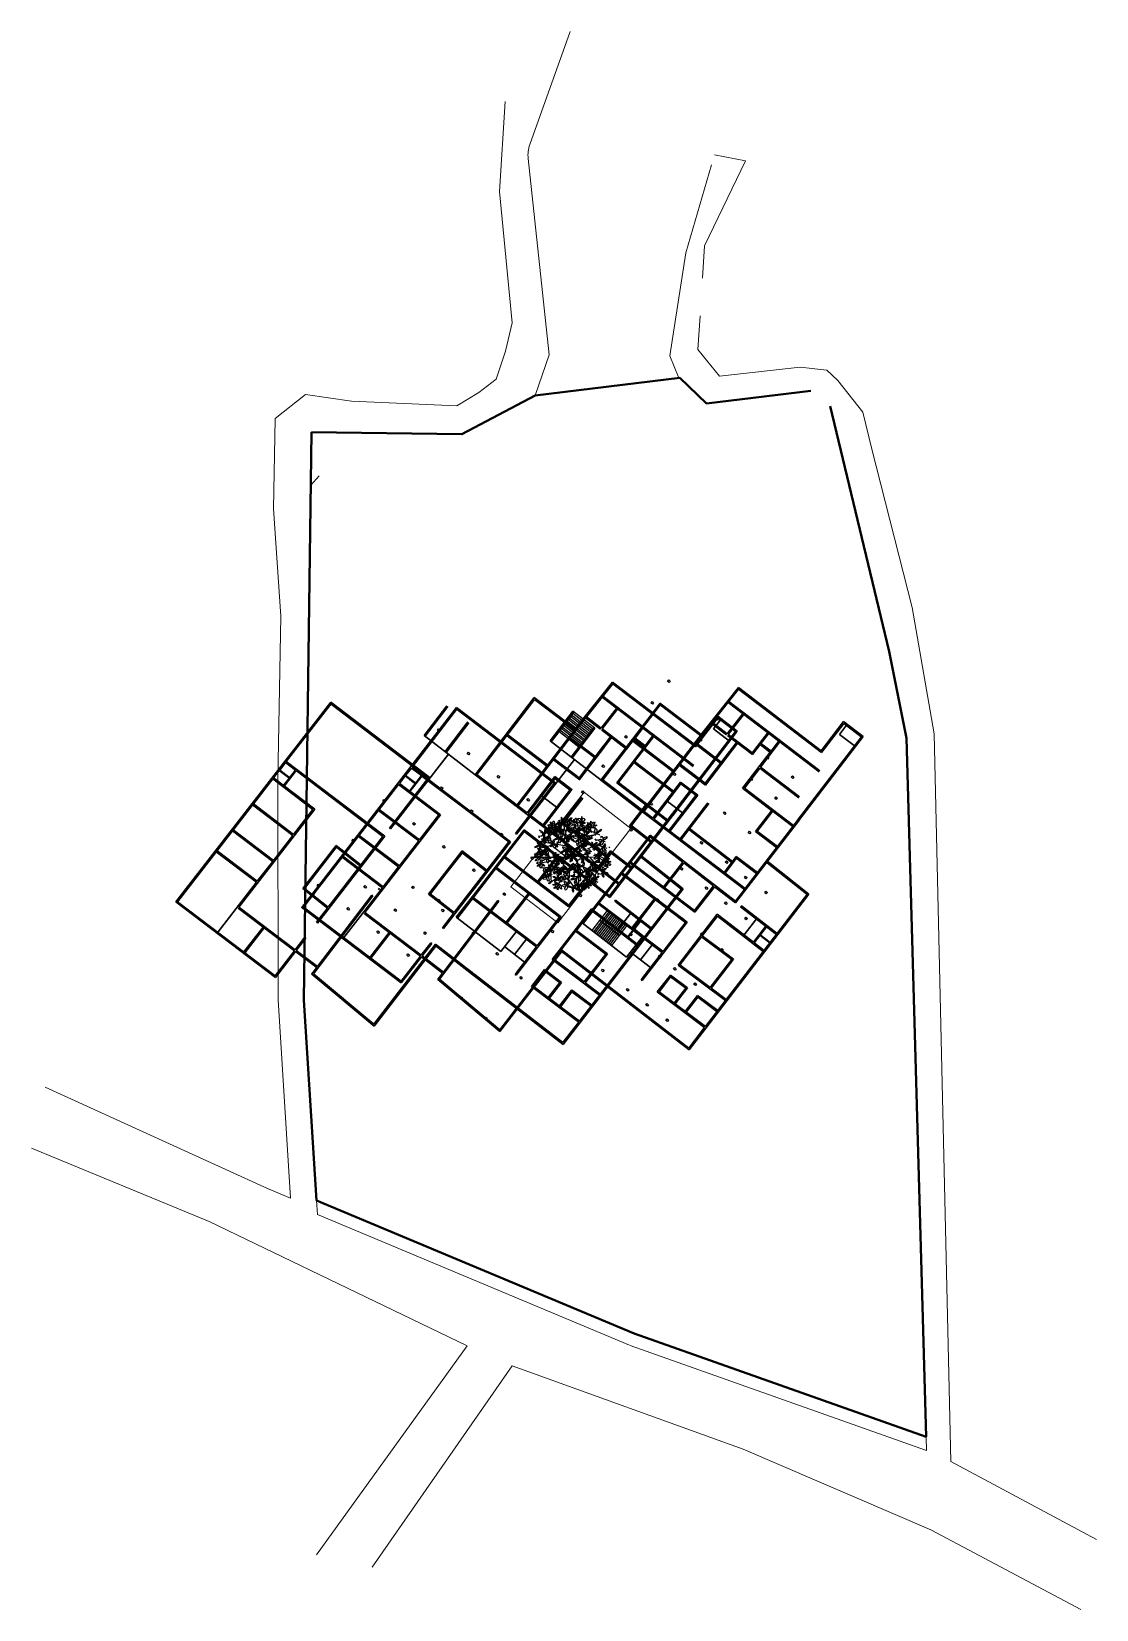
# Model space of a CAD drawing. Header units: metres. Extents: x 141303 to 146299, y 125960 to 127091.
# Drawn here: x 145261.2 to 145429.9, y 125986.7 to 126236.8 of the extents above; entities that cross this region are included whole.
import ezdxf

# ---------------------------------------------------------------- set-up
doc = ezdxf.new("R2010")
doc.units = ezdxf.units.M
doc.header["$MEASUREMENT"] = 0
doc.linetypes.add('ACAD_ISO04W100', pattern=[30, 24, -3, 0, -3])
for name, color, linetype, lineweight in [('ELEVATION', 7, 'Continuous', 20), ('new column', 4, 'Continuous', 25), ('NVMI-CONTOUR', 43, 'Continuous', 13), ('NVMI_ROAD', 253, 'Continuous', 20), ('NVMI_SITEBOUNDARY', 255, 'ACAD_ISO04W100', 40), ('NVMI_WALL', 7, 'Continuous', 30), ('STAIR', 93, 'Continuous', 25)]:
    doc.layers.add(name, color=color, linetype=linetype, lineweight=lineweight)
doc.layers.add('FURNITURE', color=6, linetype='Continuous')
doc.layers.get('0').off()

# ---------------------------------------------------------------- blocks, each defined once
blk = doc.blocks.new('tree_plan2-flat-1')
at = {"color": 60}
for p, q in [((-5853.2, 2061.1), (-5846.6, 2063)), ((-5846.6, 2063), (-5835.6, 2061.4)), ((-5843.4, 2085.2), (-5833.5, 2086.5)), ((-5832.5, 2073.8), (-5843.4, 2085.2)), ((-5827.7, 2059.7), (-5841, 2068.9)), ((-5839.2, 2072.2), (-5831.7, 2071.1)), ((-5833.5, 2086.5), (-5820.6, 2078)), ((-5818.4, 2067.1), (-5832.5, 2073.8)), ((-5831.7, 2071.1), (-5821, 2064.7)), ((-5827.6, 2095.5), (-5827.3, 2102.4)), ((-5821.6, 2083.4), (-5827.6, 2095.5)), ((-5827.3, 2102.4), (-5819.5, 2095.7)), ((-5815.7, 2077.8), (-5821.6, 2083.4)), ((-5821, 2064.7), (-5818, 2058.9)), ((-5820.6, 2078), (-5813.5, 2069.9)), ((-5819.5, 2095.7), (-5812.6, 2079.5)), ((-5813.5, 2069.9), (-5818.4, 2067.1)), ((-5812.6, 2079.5), (-5815.7, 2077.8)), ((-5813.4, 2091.2), (-5813.2, 2100.6)), ((-5809.3, 2088.6), (-5813.4, 2091.2)), ((-5813.2, 2100.6), (-5807.9, 2108.8)), ((-5812.8, 2070.3), (-5805.5, 2076.7)), ((-5806.4, 2068.4), (-5812.8, 2070.3)), ((-5805.3, 2094), (-5809.3, 2088.6)), ((-5807.9, 2108.8), (-5803.1, 2102.9)), ((-5794.5, 2071.8), (-5806.4, 2068.4)), ((-5792.9, 2065), (-5805.7, 2068.6)), ((-5805.7, 2068.6), (-5803.1, 2060.3)), ((-5805.5, 2076.7), (-5789.7, 2080)), ((-5803.1, 2102.9), (-5805.3, 2094)), ((-5804.9, 2081), (-5801.4, 2089)), ((-5798.8, 2081.3), (-5804.9, 2081)), ((-5801.4, 2089), (-5789.3, 2097.1)), ((-5790.1, 2088.1), (-5798.8, 2081.3)), ((-5788.5, 2076.5), (-5794.5, 2071.8)), ((-5782.7, 2056.8), (-5792.9, 2065)), ((-5786.9, 2094.3), (-5790.1, 2088.1)), ((-5789.3, 2097.1), (-5786.9, 2094.3)), ((-5785.3, 2066.4), (-5788.9, 2058.8)), ((-5783, 2052.9), (-5779.1, 2063)), ((-5779.3, 2113.1), (-5769.2, 2116)), ((-5775.8, 2106.1), (-5779.3, 2113.1)), ((-5779.1, 2063), (-5764.5, 2072.3)), ((-5764.1, 2101.7), (-5775.8, 2106.1)), ((-5771.4, 2087.7), (-5768.1, 2093.5)), ((-5769.3, 2085.5), (-5771.4, 2087.7)), ((-5757.8, 2094.2), (-5769.3, 2085.5)), ((-5769.2, 2116), (-5754.6, 2108.8)), ((-5768.1, 2093.5), (-5759.6, 2100.8)), ((-5762.7, 2133.6), (-5765.2, 2127.7)), ((-5765.2, 2127.7), (-5763, 2117.4)), ((-5761.1, 2068.5), (-5764.7, 2060.9)), ((-5764.5, 2072.3), (-5761.1, 2068.5)), ((-5756.1, 2103.3), (-5764.1, 2101.7)), ((-5763, 2117.4), (-5760, 2110.8)), ((-5758.5, 2123.7), (-5762.7, 2133.6)), ((-5760, 2110.8), (-5757.5, 2113.2)), ((-5759.6, 2100.8), (-5754, 2101.9)), ((-5739.4, 2104.3), (-5758.7, 2092.6)), ((-5758.7, 2092.6), (-5757.7, 2090.8)), ((-5757.5, 2113.2), (-5758.5, 2123.7)), ((-5754, 2101.9), (-5757.8, 2094.2)), ((-5757.7, 2090.8), (-5748.2, 2094.4)), ((-5756.5, 2097.6), (-5753.1, 2097.3)), ((-5754.6, 2108.8), (-5756.1, 2103.3)), ((-5754.5, 2120.5), (-5747.6, 2129.9)), ((-5753.8, 2109.7), (-5754.5, 2120.5)), ((-5747.5, 2106.6), (-5753.8, 2109.7)), ((-5753.1, 2097.3), (-5751.5, 2089.6)), ((-5752.9, 2103.4), (-5745.1, 2107.3)), ((-5748.1, 2099.5), (-5752.9, 2103.4)), ((-5748.2, 2094.4), (-5733.1, 2103.1)), ((-5737.2, 2098.8), (-5748.1, 2099.5)), ((-5747.6, 2129.9), (-5740.1, 2123)), ((-5742.3, 2112.7), (-5747.5, 2106.6)), ((-5733.3, 2124.4), (-5746.2, 2128.1)), ((-5746.2, 2128.1), (-5743.6, 2119.7)), ((-5740.1, 2123), (-5742.3, 2112.7)), ((-5727.4, 2108.5), (-5739.4, 2104.3)), ((-5730.9, 2101.4), (-5737.2, 2098.8)), ((-5723.1, 2116.2), (-5733.3, 2124.4)), ((-5733.1, 2103.1), (-5727.4, 2108.5)), ((-5732.4, 2113.3), (-5723.5, 2111.2)), ((-5730.9, 2105.4), (-5730.9, 2101.4)), ((-5728.9, 2096.6), (-5729.1, 2081.3)), ((-5729.1, 2081.3), (-5726.3, 2081)), ((-5725.2, 2104.7), (-5728.9, 2096.6)), ((-5728.2, 2063.3), (-5720.5, 2067.9)), ((-5727.2, 2060.3), (-5728.2, 2063.3)), ((-5708.2, 2064.5), (-5727.2, 2060.3)), ((-5726.3, 2081), (-5723.7, 2087.5)), ((-5723, 2099.3), (-5725.2, 2104.7)), ((-5723.7, 2087.5), (-5723, 2099.3)), ((-5723.5, 2111.2), (-5723.1, 2116.2)), ((-5723.4, 2112.4), (-5719.6, 2122.4)), ((-5715.8, 2112.3), (-5723.4, 2112.4)), ((-5722.4, 2094.7), (-5720.1, 2081.6)), ((-5720.5, 2067.9), (-5706, 2071.8)), ((-5720.1, 2081.6), (-5713.7, 2087.5)), ((-5719.6, 2122.4), (-5704.9, 2131.8)), ((-5706, 2095.5), (-5718.4, 2084.6)), ((-5718.4, 2084.6), (-5708, 2081.6)), ((-5705.2, 2120.4), (-5715.8, 2112.3)), ((-5712.7, 2100.4), (-5714.6, 2109.3)), ((-5713.7, 2087.5), (-5712.7, 2100.4)), ((-5709.4, 2115.1), (-5707.8, 2117.9)), ((-5704.1, 2114.9), (-5708, 2110.5)), ((-5893.4, 1980.4), (-5906.2, 1984.1)), ((-5906.2, 1984.1), (-5903.7, 1975.8)), ((-5903.7, 1975.8), (-5892.5, 1969.2)), ((-5880, 2013.7), (-5896.4, 2014.9)), ((-5896.4, 2014.9), (-5891.2, 2005.4)), ((-5872.7, 2040.6), (-5892.7, 2051.3)), ((-5892.5, 1969.2), (-5883.6, 1967.1)), ((-5885.8, 2043.2), (-5870.6, 2034.6)), ((-5883.6, 1967.1), (-5883.2, 1972.2)), ((-5882.8, 1976.7), (-5878.4, 1986)), ((-5876.2, 1978.6), (-5882.8, 1976.7)), ((-5879.2, 2018.6), (-5868.7, 2023.9)), ((-5878.4, 1986), (-5864.9, 1997.3)), ((-5866.4, 1987.8), (-5876.2, 1978.6)), ((-5876.1, 2000.4), (-5864.9, 2000.1)), ((-5865.2, 2028.6), (-5874.1, 2027.7)), ((-5863.1, 2032.5), (-5872.7, 2040.6)), ((-5870.6, 2034.6), (-5863.1, 2032.5)), ((-5868.7, 2023.9), (-5865.2, 2028.6)), ((-5868.4, 2029.9), (-5865.3, 2030.7)), ((-5865, 2010.7), (-5868.4, 2029.9)), ((-5862.5, 1994.9), (-5866.4, 1987.8)), ((-5864.9, 2000.1), (-5865.6, 2006.4)), ((-5865.3, 2030.7), (-5861, 2022.8)), ((-5859.2, 2001.1), (-5865, 2010.7)), ((-5864.9, 1997.3), (-5862.5, 1994.9)), ((-5862.1, 1980.8), (-5858.8, 1997.5)), ((-5859.6, 1971.2), (-5862.1, 1980.8)), ((-5855.8, 2058.6), (-5861.6, 2052.1)), ((-5861.6, 2052.1), (-5861.5, 2039.2)), ((-5861.5, 2039.2), (-5858.7, 2030.5)), ((-5861, 2022.8), (-5857.8, 2008.2)), ((-5855.7, 1976.5), (-5859.6, 1971.2)), ((-5857.8, 2008.2), (-5859.2, 2001.1)), ((-5858.8, 1997.5), (-5855.4, 1997.2)), ((-5858.7, 2030.5), (-5854.2, 2032.7)), ((-5856.8, 2000.2), (-5852.7, 2010.2)), ((-5849.1, 2000), (-5856.8, 2000.2)), ((-5852.4, 2045.7), (-5855.8, 2058.6)), ((-5853.9, 1989.5), (-5855.7, 1976.5)), ((-5855.4, 1997.2), (-5853.9, 1989.5)), ((-5854.2, 2032.7), (-5852.4, 2045.7)), ((-5853.6, 2057.4), (-5853.2, 2061.1)), ((-5839.4, 2054.2), (-5853.6, 2057.4)), ((-5852.7, 2010.2), (-5837.9, 2019.4)), ((-5849.3, 2035.9), (-5848.4, 2043.3)), ((-5839.7, 2037.7), (-5849.3, 2035.9)), ((-5838.4, 2007.9), (-5849.1, 2000)), ((-5848.4, 2043.3), (-5840.4, 2047.9)), ((-5825.4, 1992.7), (-5841.8, 1993.7)), ((-5841.8, 1993.7), (-5836.5, 1984.3)), ((-5840.4, 2047.9), (-5833.7, 2048.7)), ((-5832.8, 2044), (-5839.7, 2037.7)), ((-5831.2, 2057.2), (-5839.4, 2054.2)), ((-5834.7, 2015.5), (-5838.4, 2007.9)), ((-5837.9, 2019.4), (-5834.7, 2015.5)), ((-5836.5, 1984.3), (-5821.3, 1979.5)), ((-5835.6, 2061.4), (-5831.2, 2057.2)), ((-5833.7, 2048.7), (-5832.8, 2044)), ((-5831.8, 2036.5), (-5824.9, 2052.6)), ((-5831.3, 2026.2), (-5831.8, 2036.5)), ((-5826.2, 2030.7), (-5831.3, 2026.2)), ((-5818, 2058.9), (-5827.7, 2059.7)), ((-5821.5, 2043.4), (-5826.2, 2030.7)), ((-5810.9, 1985.6), (-5825.4, 1992.7)), ((-5824.9, 2052.6), (-5821.5, 2051.6)), ((-5821.6, 1964.3), (-5813.3, 1971.3)), ((-5821.5, 2051.6), (-5821.5, 2043.4)), ((-5821.3, 1979.5), (-5810.1, 1979.4)), ((-5818.3, 2047.9), (-5817.2, 2058.5)), ((-5815.5, 2032.7), (-5818.3, 2047.9)), ((-5818.3, 2033.1), (-5817.3, 2031.3)), ((-5817.3, 2031.3), (-5807.8, 2034.9)), ((-5817.2, 2058.5), (-5811.9, 2056.9)), ((-5807.8, 2026.3), (-5815.5, 2032.7)), ((-5813.3, 1971.3), (-5807.1, 1971.6)), ((-5811.9, 2056.9), (-5807, 2042.1)), ((-5810.1, 1979.4), (-5810.9, 1985.6)), ((-5807.1, 1971.6), (-5810.1, 1963.4)), ((-5809.9, 1981.7), (-5807.5, 1996)), ((-5807.3, 1973.6), (-5809.9, 1981.7)), ((-5808.8, 1965.7), (-5802.2, 1967.7)), ((-5807.8, 2034.9), (-5792.6, 2043.6)), ((-5807, 2042.1), (-5807.8, 2026.3)), ((-5807.5, 1996), (-5804.5, 1995.8)), ((-5804, 1978.2), (-5807.3, 1973.6)), ((-5799.5, 2050.8), (-5807.2, 2050.8)), ((-5804.8, 1973.9), (-5800.1, 1980.6)), ((-5802.2, 1968.9), (-5804.8, 1973.9)), ((-5804.5, 1995.8), (-5802.9, 1989.3)), ((-5802.9, 1989.3), (-5804, 1978.2)), ((-5803.1, 2060.3), (-5791.9, 2053.8)), ((-5802.7, 1998.2), (-5792.5, 2004.3)), ((-5801.5, 1994.8), (-5802.7, 1998.2)), ((-5786.6, 1973.8), (-5802.2, 1968.9)), ((-5802.2, 1967.7), (-5794.1, 1960.3)), ((-5776.4, 2001.8), (-5801.5, 1994.8)), ((-5787, 2049), (-5798.9, 2044.8)), ((-5796.9, 1971.1), (-5797, 1967.8)), ((-5797, 1967.8), (-5789.1, 1960.8)), ((-5790.1, 1968.4), (-5796.9, 1971.1)), ((-5792.6, 2043.6), (-5787, 2049)), ((-5792.5, 2004.3), (-5773.4, 2010.4)), ((-5791.9, 2053.8), (-5783.1, 2051.7)), ((-5781.5, 1962.5), (-5790.1, 1968.4)), ((-5788.5, 2037.1), (-5788.7, 2021.8)), ((-5788.7, 2021.8), (-5785.9, 2021.5)), ((-5788.6, 1985.4), (-5781.3, 1982.8)), ((-5781.3, 1982.8), (-5786.6, 1973.8)), ((-5785.9, 2021.5), (-5783.3, 2028.1)), ((-5782.5, 2039.8), (-5784.8, 2045.2)), ((-5783.1, 2051.7), (-5782.7, 2056.8)), ((-5775.3, 2052.8), (-5783, 2052.9)), ((-5781.3, 2027.3), (-5781.9, 2022.9)), ((-5774, 2025.9), (-5781.3, 2027.3)), ((-5779.7, 2022.1), (-5773.3, 2028)), ((-5774.2, 2049.8), (-5778.9, 2048)), ((-5776.9, 1987.6), (-5772.4, 2000)), ((-5771.4, 1978.7), (-5776.9, 1987.6)), ((-5764.7, 2060.9), (-5775.3, 2052.8)), ((-5772.2, 2040.9), (-5774.2, 2049.8)), ((-5773.6, 2016.1), (-5763, 2013.5)), ((-5773.4, 2010.4), (-5764, 2009.9)), ((-5773.3, 2028), (-5772.2, 2040.9)), ((-5772.4, 2000), (-5766, 2007.1)), ((-5762.7, 1989.5), (-5771.4, 1978.7)), ((-5762.7, 2044.7), (-5770.1, 2047.4)), ((-5770.1, 2047.4), (-5761.2, 2038.4)), ((-5763.7, 2055.4), (-5767.6, 2051.1)), ((-5767.6, 2051.1), (-5758.7, 2051.2)), ((-5766, 2007.1), (-5760.8, 2002.8)), ((-5763, 2013.5), (-5764.9, 2020.7)), ((-5752.8, 2059.8), (-5763.7, 2055.4)), ((-5748.4, 2034.7), (-5762.7, 2044.7)), ((-5760.8, 2002.8), (-5762.7, 1989.5)), ((-5761.3, 2025.7), (-5757.7, 2043.9)), ((-5759.7, 2014.6), (-5761.3, 2025.7)), ((-5761.2, 2038.4), (-5742.3, 2026)), ((-5754.9, 2013.9), (-5759.7, 2014.6)), ((-5758.7, 2051.2), (-5744.8, 2057.6)), ((-5739.4, 2009.2), (-5758.7, 1997.5)), ((-5758.7, 1997.5), (-5757.7, 1995.6)), ((-5757.7, 2043.9), (-5751.7, 2051.1)), ((-5757.7, 1995.6), (-5748.2, 1999.3)), ((-5755.4, 2005.7), (-5757.6, 2003.1)), ((-5757.6, 2003.1), (-5752.9, 1996.1)), ((-5740.5, 1995.2), (-5755.4, 2005.7)), ((-5748.9, 2037.3), (-5754.9, 2013.9)), ((-5752.9, 1996.1), (-5741.9, 1987.5)), ((-5745.7, 2060.3), (-5752.8, 2059.8)), ((-5751.7, 2051.1), (-5748.9, 2037.3)), ((-5741.1, 2027.7), (-5748.4, 2034.7)), ((-5748.2, 1999.3), (-5733.1, 2007.9)), ((-5733.3, 2029.3), (-5746.2, 2032.9)), ((-5746.2, 2032.9), (-5743.6, 2024.6)), ((-5744.8, 2057.6), (-5745.7, 2060.3)), ((-5743.6, 2024.6), (-5732.4, 2018.1)), ((-5741.9, 1987.5), (-5735.1, 1986.2)), ((-5735.1, 1986.2), (-5740.5, 1995.2)), ((-5727.4, 2013.3), (-5739.4, 2009.2)), ((-5723.1, 2021.1), (-5733.3, 2029.3)), ((-5733.1, 2007.9), (-5727.4, 2013.3)), ((-5732.4, 2018.1), (-5723.5, 2016)), ((-5729.9, 2058.5), (-5728.1, 2061.1)), ((-5714.8, 2046.1), (-5729.9, 2058.5)), ((-5725.2, 2009.5), (-5728.9, 2001.4)), ((-5728.1, 2061.1), (-5719.7, 2057.9)), ((-5723, 2004.1), (-5725.2, 2009.5)), ((-5723.7, 1992.4), (-5723, 2004.1)), ((-5723.5, 2016), (-5723.1, 2021.1)), ((-5723.4, 2017.2), (-5719.6, 2027.3)), ((-5715.8, 2017.2), (-5723.4, 2017.2)), ((-5719.4, 2012.3), (-5722.4, 1999.6)), ((-5719.7, 2057.9), (-5707.7, 2049)), ((-5719.6, 2027.3), (-5704.9, 2036.7)), ((-5714.6, 2014.1), (-5719.4, 2012.3)), ((-5705.2, 2025.2), (-5715.8, 2017.2)), ((-5704.1, 2042.6), (-5714.8, 2046.1)), ((-5712.7, 2005.2), (-5714.6, 2014.1)), ((-5713.7, 1992.3), (-5712.7, 2005.2)), ((-5703.2, 2009), (-5710.5, 2011.8)), ((-5710.5, 2011.8), (-5701.6, 2002.8)), ((-5704.1, 2019.7), (-5708, 2015.4)), ((-5707.7, 2049), (-5704.1, 2042.6)), ((-5707.7, 2038.2), (-5706.7, 2036.4)), ((-5688.9, 1999), (-5703.2, 2009)), ((-5681.5, 1992), (-5688.9, 1999)), ((-5899.5, 1960.3), (-5918.9, 1948.7)), ((-5918.9, 1948.7), (-5917.9, 1946.9)), ((-5918.2, 1890.5), (-5908.9, 1895)), ((-5912, 1887.5), (-5918.2, 1890.5)), ((-5917.9, 1946.9), (-5908.4, 1950.5)), ((-5916.2, 1910.9), (-5909, 1912.9)), ((-5910.8, 1902.8), (-5916.2, 1910.9)), ((-5898.5, 1888.2), (-5912, 1887.5)), ((-5892.5, 1920.8), (-5911.9, 1909.1)), ((-5911.9, 1909.1), (-5910.9, 1907.3)), ((-5910.9, 1907.3), (-5901.4, 1910.9)), ((-5902.3, 1898.8), (-5910.8, 1902.8)), ((-5909, 1912.9), (-5901.6, 1907.4)), ((-5908.9, 1895), (-5891.3, 1894.8)), ((-5908.9, 1868.9), (-5906.1, 1878.5)), ((-5894.1, 1874.3), (-5908.9, 1868.9)), ((-5908.4, 1950.5), (-5893.2, 1959)), ((-5906.1, 1878.5), (-5893.1, 1886.9)), ((-5898.3, 1901.5), (-5902.3, 1898.8)), ((-5901.6, 1907.4), (-5898.3, 1901.5)), ((-5901.4, 1910.9), (-5886.2, 1919.5)), ((-5887.5, 1964.4), (-5899.5, 1960.3)), ((-5886.5, 1940.9), (-5899.3, 1944.6)), ((-5899.3, 1944.6), (-5896.7, 1936.2)), ((-5891, 1891.3), (-5898.5, 1888.2)), ((-5898, 1923.2), (-5894.4, 1924.3)), ((-5895.5, 1908.9), (-5898, 1923.2)), ((-5896.7, 1936.2), (-5885.5, 1929.7)), ((-5889.5, 1902.4), (-5895.5, 1908.9)), ((-5894.4, 1924.3), (-5890.1, 1918.9)), ((-5882.3, 1884.5), (-5894.1, 1874.3)), ((-5893.2, 1959), (-5887.5, 1964.4)), ((-5893.1, 1886.9), (-5882.9, 1890.1)), ((-5880.6, 1924.9), (-5892.5, 1920.8)), ((-5891.3, 1894.8), (-5891, 1891.3)), ((-5890.1, 1918.9), (-5887.4, 1908.1)), ((-5887.4, 1908.1), (-5889.5, 1902.4)), ((-5889.1, 1952.5), (-5889.4, 1937.2)), ((-5889.4, 1937.2), (-5886.6, 1936.9)), ((-5885.4, 1960.6), (-5889.1, 1952.5)), ((-5886.6, 1936.9), (-5884, 1943.5)), ((-5876.3, 1932.7), (-5886.5, 1940.9)), ((-5886.2, 1919.5), (-5880.6, 1924.9)), ((-5882.9, 1891), (-5885.8, 1900.2)), ((-5885.5, 1929.7), (-5876.7, 1927.7)), ((-5883.1, 1955.2), (-5885.4, 1960.6)), ((-5884, 1943.5), (-5883.1, 1955.2)), ((-5878.7, 1896), (-5882.9, 1891)), ((-5882.9, 1890.1), (-5882.3, 1884.5)), ((-5882.1, 1913), (-5882.3, 1897.7)), ((-5882.3, 1897.7), (-5879.5, 1897.4)), ((-5878.4, 1921.1), (-5882.1, 1913)), ((-5879.5, 1897.4), (-5876.9, 1904)), ((-5879.3, 1874.9), (-5875.4, 1875.6)), ((-5878.7, 1860.7), (-5879.3, 1874.9)), ((-5878.8, 1915.7), (-5876.9, 1908.3)), ((-5876.9, 1908.3), (-5878.7, 1896)), ((-5876.1, 1915.8), (-5878.4, 1921.1)), ((-5876.9, 1904), (-5876.1, 1915.8)), ((-5876.7, 1927.7), (-5876.3, 1932.7)), ((-5876.6, 1928.8), (-5872.7, 1938.9)), ((-5868.9, 1928.8), (-5876.6, 1928.8)), ((-5864.9, 1960.6), (-5875.7, 1952.8)), ((-5875.7, 1952.8), (-5867.6, 1949.6)), ((-5872.5, 1923.9), (-5875.5, 1911.2)), ((-5875.5, 1911.2), (-5873.3, 1898)), ((-5875.4, 1875.6), (-5871.7, 1869.9)), ((-5873.3, 1898), (-5866.9, 1903.9)), ((-5867.8, 1925.8), (-5872.5, 1923.9)), ((-5858.3, 1936.8), (-5868.9, 1928.8)), ((-5854.5, 1906.3), (-5867.9, 1910.2)), ((-5867.9, 1869.9), (-5863.6, 1879.2)), ((-5865.8, 1916.9), (-5867.8, 1925.8)), ((-5867.6, 1949.6), (-5855.5, 1954.5)), ((-5866.9, 1903.9), (-5865.8, 1916.9)), ((-5852.2, 1963.6), (-5864.9, 1960.6)), ((-5856.3, 1920.6), (-5863.7, 1923.4)), ((-5863.7, 1923.4), (-5854.8, 1914.4)), ((-5851.6, 1881.2), (-5861.4, 1871.8)), ((-5857.3, 1931.4), (-5861.2, 1927)), ((-5861.2, 1927), (-5852.3, 1927.1)), ((-5854.7, 1944.5), (-5858.3, 1936.8)), ((-5858, 1948.3), (-5854.7, 1944.5)), ((-5846.3, 1935.7), (-5857.3, 1931.4)), ((-5842, 1910.7), (-5856.3, 1920.6)), ((-5852.8, 1943.4), (-5855.6, 1921)), ((-5855.6, 1921), (-5853.6, 1920.7)), ((-5855.5, 1954.5), (-5848.4, 1960.2)), ((-5854.8, 1914.4), (-5835.9, 1902)), ((-5847.6, 1901.6), (-5854.5, 1906.3)), ((-5853.6, 1920.7), (-5850.5, 1930.4)), ((-5848.7, 1955.4), (-5852.8, 1943.4)), ((-5852.3, 1927.1), (-5838.3, 1933.5)), ((-5848.4, 1960.2), (-5852.2, 1963.6)), ((-5847.8, 1888.4), (-5851.6, 1881.2)), ((-5850.5, 1930.4), (-5848, 1947.6)), ((-5850.3, 1890.7), (-5847.8, 1888.4)), ((-5848, 1947.6), (-5848.7, 1955.4)), ((-5848.7, 1898.4), (-5847.6, 1901.6)), ((-5847.9, 1916.1), (-5843.8, 1929.4)), ((-5844.7, 1903.1), (-5847.9, 1916.1)), ((-5839.3, 1936.2), (-5846.3, 1935.7)), ((-5846, 1890.6), (-5841.3, 1891.7)), ((-5842.9, 1866.7), (-5846, 1890.6)), ((-5838.3, 1901.1), (-5844.7, 1903.1)), ((-5838.8, 1953.2), (-5844.4, 1954.8)), ((-5844.4, 1954.8), (-5840.3, 1946.9)), ((-5843.8, 1929.4), (-5835.4, 1923.2)), ((-5834.7, 1903.6), (-5842, 1910.7)), ((-5841.3, 1891.7), (-5835.6, 1882)), ((-5840.3, 1946.9), (-5828.4, 1937.2)), ((-5838.3, 1933.5), (-5839.3, 1936.2)), ((-5839.1, 1897.7), (-5830.6, 1909.9)), ((-5830.2, 1900.8), (-5839.1, 1897.7)), ((-5830, 1945.4), (-5838.8, 1953.2)), ((-5827.8, 1895.5), (-5838.6, 1894)), ((-5838.6, 1894), (-5834.2, 1888)), ((-5835, 1910), (-5838.3, 1901.1)), ((-5835.9, 1902), (-5834.7, 1903.6)), ((-5835.6, 1882), (-5832.2, 1863.8)), ((-5835.4, 1923.2), (-5835, 1910)), ((-5834.2, 1888), (-5823.8, 1886.6)), ((-5826.4, 1939.3), (-5830, 1945.4)), ((-5828.4, 1937.2), (-5826.4, 1939.3)), ((-5817.7, 1892.3), (-5827.8, 1895.5)), ((-5824.4, 1958), (-5821.6, 1964.3)), ((-5821.7, 1955.1), (-5824.4, 1958)), ((-5823.8, 1886.6), (-5816.5, 1888)), ((-5810.1, 1963.4), (-5821.7, 1955.1)), ((-5807.6, 1923), (-5814.7, 1913.5)), ((-5809.9, 1925.7), (-5807.6, 1923)), ((-5808.4, 1957.6), (-5808.8, 1965.7)), ((-5804.2, 1899), (-5807.9, 1918.2)), ((-5804.8, 1919), (-5800.4, 1911.2)), ((-5798.3, 1889.5), (-5804.2, 1899)), ((-5791.2, 1893.3), (-5804, 1897)), ((-5804, 1897), (-5801.4, 1888.6)), ((-5792.7, 1948.9), (-5802.9, 1948.7)), ((-5801.4, 1888.6), (-5790.2, 1882.1)), ((-5800.4, 1911.2), (-5797, 1896.6)), ((-5797, 1896.6), (-5798.3, 1889.5)), ((-5797.8, 1905.4), (-5794.7, 1922.1)), ((-5795.2, 1895.8), (-5797.8, 1905.4)), ((-5785.3, 1877.4), (-5797.2, 1873.2)), ((-5791.3, 1901.1), (-5795.2, 1895.8)), ((-5794.7, 1922.1), (-5791.4, 1921.8)), ((-5794.1, 1960.3), (-5792.7, 1948.9)), ((-5793.8, 1895.8), (-5789.9, 1905.9)), ((-5786.1, 1895.7), (-5793.8, 1895.8)), ((-5791.4, 1921.8), (-5789.7, 1914.1)), ((-5789.7, 1914.1), (-5791.3, 1901.1)), ((-5781, 1885.1), (-5791.2, 1893.3)), ((-5790.9, 1871.9), (-5785.3, 1877.4)), ((-5790.2, 1882.1), (-5781.4, 1880.1)), ((-5789.9, 1905.9), (-5775.2, 1915.2)), ((-5789.1, 1960.8), (-5779.3, 1956.5)), ((-5775.5, 1903.8), (-5786.1, 1895.7)), ((-5779.3, 1956.5), (-5781.5, 1962.5)), ((-5781.4, 1880.1), (-5781, 1885.1)), ((-5781.3, 1881.3), (-5777.4, 1891.3)), ((-5773.6, 1881.2), (-5781.3, 1881.3)), ((-5777.2, 1876.4), (-5780.2, 1863.6)), ((-5777.4, 1891.3), (-5762.8, 1900.7)), ((-5772.5, 1878.2), (-5777.2, 1876.4)), ((-5771.9, 1911.4), (-5775.5, 1903.8)), ((-5775.2, 1915.2), (-5771.9, 1911.4)), ((-5763, 1889.3), (-5773.6, 1881.2)), ((-5770.5, 1869.3), (-5772.5, 1878.2)), ((-5761, 1873), (-5768.4, 1875.8)), ((-5762, 1883.8), (-5765.9, 1879.4)), ((-5744.5, 1932.7), (-5763.8, 1921)), ((-5763.8, 1921), (-5762.8, 1919.2)), ((-5762.8, 1919.2), (-5753.3, 1922.8)), ((-5753.3, 1922.8), (-5738.2, 1931.4)), ((-5738.4, 1952.8), (-5751.3, 1956.4)), ((-5751.3, 1956.4), (-5748.7, 1948.1)), ((-5748.7, 1948.1), (-5737.5, 1941.6)), ((-5892.4, 1844.5), (-5901.4, 1838.7)), ((-5901.4, 1838.7), (-5895.1, 1837.2)), ((-5900.4, 1854.1), (-5895, 1862.7)), ((-5890, 1849), (-5900.4, 1854.1)), ((-5895.1, 1837.2), (-5885.4, 1841.2)), ((-5895, 1862.7), (-5884.5, 1862.4)), ((-5882.2, 1847.3), (-5892.4, 1844.5)), ((-5879.4, 1851.7), (-5890, 1849)), ((-5885.4, 1841.2), (-5879.5, 1845.4)), ((-5884.5, 1862.4), (-5877.5, 1858.4)), ((-5882.9, 1835.3), (-5878.4, 1851.1)), ((-5878.2, 1825.9), (-5882.9, 1835.3)), ((-5879.5, 1845.4), (-5882.2, 1847.3)), ((-5877.5, 1858.4), (-5879.4, 1851.7)), ((-5873.4, 1853.7), (-5878.7, 1860.7)), ((-5878.4, 1851.1), (-5872.8, 1850.5)), ((-5872, 1830.7), (-5878.2, 1825.9)), ((-5870.4, 1859), (-5873.4, 1853.7)), ((-5872.8, 1850.5), (-5869.8, 1842.9)), ((-5869.8, 1842.9), (-5872, 1830.7)), ((-5871.7, 1869.9), (-5870.4, 1859)), ((-5869.6, 1847.5), (-5871.7, 1852.8)), ((-5871.7, 1852.8), (-5863.5, 1850.5)), ((-5861, 1840.5), (-5869.6, 1847.5)), ((-5861.4, 1871.8), (-5867.9, 1869.9)), ((-5863.5, 1850.5), (-5852.8, 1840.7)), ((-5854.6, 1838.3), (-5861, 1840.5)), ((-5859.7, 1812.4), (-5856.7, 1829.1)), ((-5856.7, 1829.1), (-5853.3, 1828.8)), ((-5852.8, 1840.7), (-5854.6, 1838.3)), ((-5853.3, 1828.8), (-5851.6, 1821.1)), ((-5851.6, 1821.1), (-5853.3, 1808.1)), ((-5835.1, 1854.9), (-5842.9, 1866.7)), ((-5832.2, 1863.8), (-5835.1, 1854.9)), ((-5826.6, 1846.1), (-5833.4, 1844.8)), ((-5833.4, 1844.8), (-5825, 1838.5)), ((-5832.8, 1805.9), (-5828.6, 1815.2)), ((-5828.6, 1815.2), (-5815.3, 1826.7)), ((-5813.2, 1842.3), (-5826.6, 1846.1)), ((-5816.6, 1817.1), (-5826.3, 1807.8)), ((-5825, 1838.5), (-5807.3, 1834.3)), ((-5797.2, 1873.2), (-5816.6, 1861.5)), ((-5816.6, 1861.5), (-5815.6, 1859.7)), ((-5812.8, 1824.4), (-5816.6, 1817.1)), ((-5815.6, 1859.7), (-5806.1, 1863.3)), ((-5815.3, 1826.7), (-5812.8, 1824.4)), ((-5806.3, 1837.5), (-5813.2, 1842.3)), ((-5807.3, 1834.3), (-5806.3, 1837.5)), ((-5806.6, 1852), (-5802.5, 1865.3)), ((-5803.4, 1839), (-5806.6, 1852)), ((-5806.1, 1863.3), (-5790.9, 1871.9)), ((-5804.7, 1826.5), (-5800, 1827.6)), ((-5801.6, 1802.6), (-5804.7, 1826.5)), ((-5797, 1837), (-5803.4, 1839)), ((-5800, 1827.6), (-5794.3, 1817.9)), ((-5778.5, 1813.7), (-5797.9, 1802)), ((-5797.8, 1833.7), (-5789.3, 1845.8)), ((-5788.9, 1836.7), (-5797.8, 1833.7)), ((-5786.5, 1831.5), (-5797.3, 1830)), ((-5797.3, 1830), (-5792.9, 1823.9)), ((-5793.6, 1846), (-5797, 1837)), ((-5794.3, 1817.9), (-5790.9, 1799.7)), ((-5794.1, 1859.1), (-5793.6, 1846)), ((-5792.9, 1823.9), (-5782.5, 1822.5)), ((-5789.3, 1845.8), (-5768.6, 1861.6)), ((-5773.4, 1849.5), (-5788.9, 1836.7)), ((-5786.8, 1865.5), (-5787, 1850.1)), ((-5787, 1850.1), (-5784.2, 1849.8)), ((-5783.1, 1873.6), (-5786.8, 1865.5)), ((-5776.3, 1828.3), (-5786.5, 1831.5)), ((-5772.5, 1833.8), (-5785.3, 1837.5)), ((-5785.3, 1837.5), (-5782.7, 1829.1)), ((-5784.2, 1849.8), (-5781.6, 1856.4)), ((-5780.8, 1868.2), (-5783.1, 1873.6)), ((-5782.7, 1829.1), (-5771.5, 1822.7)), ((-5782.5, 1822.5), (-5775.1, 1823.9)), ((-5781.6, 1856.4), (-5780.8, 1868.2)), ((-5780.2, 1863.6), (-5778, 1850.4)), ((-5766.6, 1817.9), (-5778.5, 1813.7)), ((-5778, 1850.4), (-5771.6, 1856.4)), ((-5775.1, 1823.9), (-5776.3, 1828.3)), ((-5766.2, 1858.9), (-5773.4, 1849.5)), ((-5772.2, 1812.4), (-5766.6, 1817.9)), ((-5771.6, 1856.4), (-5770.5, 1869.3)), ((-5768.6, 1861.6), (-5766.2, 1858.9)), ((-5764.4, 1814.1), (-5768.1, 1806))]:
    blk.add_line(p, q, dxfattribs=at)
at = {"color": 44}
for p, q in [((-5766, 2036.9), (-5827.6, 2069.6)), ((-5758.8, 2004.3), (-5774.6, 2104)), ((-5735.9, 2045.5), (-5754.5, 2112.6)), ((-5743, 1990.5), (-5718.7, 2119.4)), ((-5639.9, 1975.1), (-5672.9, 2124.6)), ((-5654.2, 2043.8), (-5647.1, 2116)), ((-5588.5, 2054.6), (-5586.9, 2097.1)), ((-5861.9, 1954.4), (-5886.3, 1968.2)), ((-5824.7, 2002.6), (-5880.6, 1997.4)), ((-5727.3, 1961.3), (-5880.6, 1983.6)), ((-5821.8, 2002.6), (-5850.5, 2049)), ((-5816.1, 1961.3), (-5821.8, 2002.6)), ((-5698.6, 1918.3), (-5758.8, 2006)), ((-5758.8, 2006), (-5691.1, 1926.4)), ((-5690.8, 1924.5), (-5737.3, 1978.1)), ((-5737.3, 1978.1), (-5693.9, 1918.3)), ((-5691.1, 1926.4), (-5627, 1988.8)), ((-5625.7, 1986.4), (-5690.8, 1924.5)), ((-5689.7, 1921.3), (-5625.7, 1986.4)), ((-5684, 1921.5), (-5622.6, 1986.4)), ((-5632.7, 1975.1), (-5545.4, 1975.1)), ((-5627, 1988.8), (-5622.6, 2020.5)), ((-5622.6, 2020.5), (-5588.5, 2054.6)), ((-5622.6, 1986.4), (-5622.6, 2020.5)), ((-5612.7, 2024.9), (-5561.1, 2036.9)), ((-5554, 1904.6), (-5496.7, 1985.4)), ((-5545.4, 1975.1), (-5488.1, 1957.9)), ((-5543.9, 1973.3), (-5506.7, 2011.2)), ((-5893.5, 1890.8), (-5740, 1895.5)), ((-5816.1, 1871.9), (-5893.5, 1890.8)), ((-5774.6, 1877.1), (-5882, 1856.4)), ((-5814.7, 1961.3), (-5861.9, 1954.4)), ((-5771.4, 1877.1), (-5836.2, 1779.1)), ((-5731.6, 1900.5), (-5814.7, 1961.3)), ((-5774.6, 1878.8), (-5740, 1895.5)), ((-5688, 1908.3), (-5771.4, 1877.1)), ((-5768.2, 1882.1), (-5689.7, 1911)), ((-5737.3, 1897.6), (-5695.9, 1917.2)), ((-5689.7, 1911), (-5737.3, 1897.6)), ((-5731.6, 1900.5), (-5698.6, 1918.3)), ((-5693.9, 1918.3), (-5708.4, 1943)), ((-5708.4, 1943), (-5692.9, 1921.3)), ((-5695.9, 1917.2), (-5706.3, 1908.9)), ((-5706.3, 1908.9), (-5689.7, 1915.1)), ((-5649.5, 1908.9), (-5689.7, 1921.3)), ((-5689.7, 1915.1), (-5684.6, 1912)), ((-5688, 1908.3), (-5652.8, 1849.6)), ((-5688, 1908.3), (-5612.7, 1899.4)), ((-5687.7, 1916.2), (-5649.5, 1908.9)), ((-5627.8, 1901.7), (-5687.7, 1916.2)), ((-5684.6, 1912), (-5627.8, 1901.7)), ((-5684.6, 1908.9), (-5651.5, 1851.1)), ((-5684, 1921.5), (-5611.3, 1899.4)), ((-5611.3, 1899.4), (-5554, 1904.6)), ((-5586.9, 1899.4), (-5512.4, 1815.2)), ((-5538.2, 1930.4), (-5485.2, 1923.5)), ((-5796, 1834.1), (-5876.3, 1825.5)), ((-5816.1, 1808.3), (-5816.1, 1758.5)), ((-5731.6, 1782.5), (-5796, 1748.2)), ((-5661.6, 1863.9), (-5770.3, 1736.1)), ((-5705, 1813.4), (-5714.4, 1715.5)), ((-5652.8, 1853), (-5521, 1801.4)), ((-5652.8, 1849.6), (-5648.5, 1717.2)), ((-5651.4, 1801.4), (-5554, 1770.5)), ((-5605.5, 1784.3), (-5599.8, 1737.8)), ((-5591.2, 1828.9), (-5582.6, 1751.6)), ((-5561.1, 1873.6), (-5489.5, 1868.5)), ((-5552.5, 1859.9), (-5503.8, 1842.7)), ((-5709.6, 1765.1), (-5674.3, 1717.2))]:
    blk.add_line(p, q, dxfattribs=at)
at = {"color": 62}
for p, q in [((-5710.5, 2106.9), (-5701.6, 2097.9)), ((-5693.3, 2104), (-5709.4, 2115.1)), ((-5698.8, 2070.7), (-5708.2, 2064.5)), ((-5708, 2081.6), (-5693.8, 2088.9)), ((-5707.8, 2117.9), (-5699.2, 2115.4)), ((-5706, 2071.8), (-5698.8, 2070.7)), ((-5701.6, 2128), (-5705.2, 2120.4)), ((-5704.9, 2131.8), (-5701.6, 2128)), ((-5701.6, 2097.9), (-5682.7, 2085.5)), ((-5699.2, 2115.4), (-5686.4, 2107.4)), ((-5699.1, 2110.7), (-5685.2, 2117.1)), ((-5682.3, 2070.1), (-5695.1, 2073.7)), ((-5695.1, 2073.7), (-5692.5, 2065.4)), ((-5682.4, 2101.3), (-5693.3, 2104)), ((-5686.1, 2119.7), (-5693.2, 2119.3)), ((-5692.5, 2065.4), (-5681.3, 2058.9)), ((-5685.7, 2096.7), (-5690.7, 2100.5)), ((-5686.4, 2107.4), (-5682.4, 2101.3)), ((-5685.2, 2117.1), (-5686.1, 2119.7)), ((-5685.2, 2077.1), (-5683.7, 2094.6)), ((-5681.7, 2067.5), (-5685.2, 2077.1)), ((-5684.3, 2112.4), (-5680.4, 2129.3)), ((-5680, 2102.5), (-5684.3, 2112.4)), ((-5683.7, 2094.6), (-5680.4, 2094.7)), ((-5682.7, 2085.5), (-5681.5, 2087.2)), ((-5672.1, 2061.9), (-5682.3, 2070.1)), ((-5678.4, 2073.4), (-5681.7, 2067.5)), ((-5680.4, 2129.3), (-5675.4, 2128.9)), ((-5680.4, 2094.7), (-5678, 2086.9)), ((-5674.5, 2107.8), (-5680, 2102.5)), ((-5679.6, 2099.1), (-5677, 2101.3)), ((-5678, 2086.9), (-5678.4, 2073.4)), ((-5677, 2101.3), (-5670.4, 2096.9)), ((-5675.4, 2128.9), (-5672.6, 2121)), ((-5672.6, 2121), (-5674.5, 2107.8)), ((-5672.5, 2056.8), (-5672.1, 2061.9)), ((-5672.4, 2058), (-5668.5, 2068.1)), ((-5670.4, 2096.9), (-5662.5, 2086.6)), ((-5661.4, 2080), (-5670, 2085.1)), ((-5668.5, 2068.1), (-5653.8, 2077.4)), ((-5666.5, 2102.9), (-5661.1, 2106.9)), ((-5665.5, 2100), (-5666.5, 2102.9)), ((-5651.4, 2103.3), (-5665.5, 2100)), ((-5654.1, 2066), (-5664.7, 2057.9)), ((-5663, 2121.5), (-5663.5, 2129.3)), ((-5663.5, 2129.3), (-5653, 2127.8)), ((-5654.1, 2112.8), (-5663, 2121.5)), ((-5661.1, 2106.9), (-5650.4, 2110)), ((-5637.3, 2068.6), (-5656.6, 2056.9)), ((-5646.2, 2111), (-5654.1, 2112.8)), ((-5650.5, 2073.6), (-5654.1, 2066)), ((-5653.8, 2077.4), (-5650.5, 2073.6)), ((-5642.1, 2064.9), (-5653.1, 2060.5)), ((-5653, 2127.8), (-5642.6, 2115.3)), ((-5644.9, 2108.8), (-5651.4, 2103.3)), ((-5650.4, 2110), (-5644.9, 2108.8)), ((-5648.1, 2056.3), (-5634.1, 2062.7)), ((-5647.7, 2104), (-5644.6, 2104.8)), ((-5644, 2084.8), (-5647.7, 2104)), ((-5644.6, 2136.9), (-5646.8, 2126.6)), ((-5646.8, 2126.6), (-5646.6, 2119.4)), ((-5646.6, 2119.4), (-5643.5, 2120.5)), ((-5642.6, 2115.3), (-5646.2, 2111)), ((-5646.1, 2058.7), (-5631, 2067.4)), ((-5639.9, 2141.2), (-5644.6, 2136.9)), ((-5644.6, 2104.8), (-5640.2, 2097)), ((-5631.2, 2088.8), (-5644.1, 2092.4)), ((-5644.1, 2092.4), (-5641.5, 2084)), ((-5638.1, 2075.3), (-5644, 2084.8)), ((-5643.5, 2120.5), (-5640.1, 2130.5)), ((-5643.2, 2109.7), (-5634.5, 2110.1)), ((-5640.5, 2104.2), (-5643.2, 2109.7)), ((-5635.1, 2065.4), (-5642.1, 2064.9)), ((-5641.5, 2115.8), (-5637.7, 2126)), ((-5637, 2110.4), (-5641.5, 2115.8)), ((-5641.5, 2084), (-5630.3, 2077.6)), ((-5630.8, 2099.1), (-5640.5, 2104.2)), ((-5640.2, 2097), (-5636.7, 2082.4)), ((-5640.1, 2130.5), (-5639.9, 2141.2)), ((-5636.7, 2082.4), (-5638.1, 2075.3)), ((-5637.7, 2126), (-5627.7, 2131.8)), ((-5635.9, 2063.8), (-5637.6, 2062.6)), ((-5637.6, 2062.6), (-5633, 2053.5)), ((-5625.3, 2072.8), (-5637.3, 2068.6)), ((-5629.7, 2113.9), (-5637, 2110.4)), ((-5634.1, 2062.7), (-5635.1, 2065.4)), ((-5634.5, 2110.1), (-5622.4, 2102.6)), ((-5631, 2067.4), (-5625.3, 2072.8)), ((-5624, 2099), (-5630.8, 2099.1)), ((-5623.6, 2122.4), (-5629.7, 2113.9)), ((-5627.7, 2131.8), (-5623.6, 2122.4)), ((-5622.4, 2102.6), (-5624, 2099)), ((-5617.5, 2086.8), (-5602.8, 2096.1)), ((-5603.4, 2091.1), (-5608.1, 2106.2)), ((-5608.1, 2106.2), (-5598.7, 2102.9)), ((-5599.5, 2092.3), (-5603.1, 2084.7)), ((-5602.8, 2096.1), (-5599.5, 2092.3)), ((-5598.7, 2102.9), (-5590.8, 2089.7)), ((-5589.4, 2108.5), (-5586.2, 2114.6)), ((-5589.3, 2095), (-5589.4, 2108.5)), ((-5586.5, 2087.3), (-5589.3, 2095)), ((-5582.9, 2087.5), (-5586.5, 2087.3)), ((-5586.2, 2114.6), (-5582.1, 2105.1)), ((-5582.1, 2105.1), (-5582.9, 2087.5)), ((-5578.6, 2098.4), (-5574.2, 2106.7)), ((-5576, 2094.3), (-5578.6, 2098.4)), ((-5570, 2097.4), (-5576, 2094.3)), ((-5575.4, 2085.5), (-5568.7, 2091.2)), ((-5574.2, 2106.7), (-5565.9, 2111.8)), ((-5564.2, 2104.5), (-5570, 2097.4)), ((-5568.7, 2091.2), (-5554.4, 2093.2)), ((-5565.9, 2111.8), (-5564.2, 2104.5)), ((-5553.4, 2089.5), (-5558.9, 2085.4)), ((-5554.4, 2093.2), (-5553.4, 2089.5)), ((-5728.9, 2001.4), (-5729.1, 1986.1)), ((-5729.1, 1986.1), (-5726.3, 1985.8)), ((-5726.3, 1985.8), (-5723.7, 1992.4)), ((-5722.4, 1999.6), (-5720.1, 1986.4)), ((-5720.1, 1986.4), (-5713.7, 1992.3)), ((-5708, 2015.4), (-5699.1, 2015.5)), ((-5688.3, 2049.9), (-5707.7, 2038.2)), ((-5706.7, 2036.4), (-5697.2, 2040)), ((-5701.6, 2032.8), (-5705.2, 2025.2)), ((-5704.9, 2036.7), (-5701.6, 2032.8)), ((-5693.2, 2024.1), (-5704.1, 2019.7)), ((-5701.6, 2002.8), (-5682.7, 1990.3)), ((-5699.1, 2015.5), (-5685.2, 2021.9)), ((-5697.2, 2040), (-5682, 2048.7)), ((-5686.1, 2024.6), (-5693.2, 2024.1)), ((-5675.7, 2021.6), (-5692.1, 2022.6)), ((-5692.1, 2022.6), (-5686.8, 2013.2)), ((-5676.4, 2054.1), (-5688.3, 2049.9)), ((-5686.8, 2013.2), (-5671.6, 2008.4)), ((-5685.2, 2021.9), (-5686.1, 2024.6)), ((-5682.7, 1990.3), (-5681.5, 1992)), ((-5682, 2048.7), (-5676.4, 2054.1)), ((-5681.3, 2058.9), (-5672.5, 2056.8)), ((-5677.9, 2042.2), (-5678.1, 2026.9)), ((-5678.1, 2026.9), (-5675.3, 2026.6)), ((-5674.2, 2050.3), (-5677.9, 2042.2)), ((-5677.9, 1984.6), (-5673.7, 1994)), ((-5671.4, 1986.5), (-5677.9, 1984.6)), ((-5661.2, 2014.5), (-5675.7, 2021.6)), ((-5675.3, 2026.6), (-5672.7, 2033.2)), ((-5671.9, 2044.9), (-5674.2, 2050.3)), ((-5673.7, 1994), (-5660.3, 2005.4)), ((-5672.7, 2033.2), (-5671.9, 2044.9)), ((-5664.7, 2057.9), (-5672.4, 2058)), ((-5661.7, 1995.9), (-5671.4, 1986.5)), ((-5668.3, 2053.1), (-5671.3, 2040.3)), ((-5671.3, 2040.3), (-5669.1, 2027.2)), ((-5656.7, 1974.9), (-5669.6, 1978.5)), ((-5669.6, 1978.5), (-5667, 1970.2)), ((-5669.1, 2027.2), (-5662.7, 2033.1)), ((-5663.6, 2054.9), (-5668.3, 2053.1)), ((-5667, 1970.2), (-5655.8, 1963.7)), ((-5664.3, 2038), (-5661.2, 2038.8)), ((-5660.6, 2018.8), (-5664.3, 2038)), ((-5661.6, 2046), (-5663.6, 2054.9)), ((-5662.7, 2033.1), (-5661.6, 2046)), ((-5657.9, 2003.1), (-5661.7, 1995.9)), ((-5661.2, 2038.8), (-5656.8, 2031)), ((-5660.3, 2008.3), (-5661.2, 2014.5)), ((-5654.7, 2009.3), (-5660.6, 2018.8)), ((-5660.3, 2005.4), (-5657.9, 2003.1)), ((-5652.1, 2049.8), (-5659.5, 2052.5)), ((-5659.5, 2052.5), (-5650.6, 2043.5)), ((-5657.3, 1989), (-5654.2, 2005.8)), ((-5654.7, 1979.4), (-5657.3, 1989)), ((-5653.1, 2060.5), (-5657, 2056.2)), ((-5657, 2056.2), (-5648.1, 2056.3)), ((-5656.8, 2031), (-5653.3, 2016.4)), ((-5646.5, 1966.7), (-5656.7, 1974.9)), ((-5656.6, 2056.9), (-5655.6, 2055.1)), ((-5655.6, 2055.1), (-5646.1, 2058.7)), ((-5653.3, 2016.4), (-5654.7, 2009.3)), ((-5650.8, 1984.8), (-5654.7, 1979.4)), ((-5654.2, 2005.8), (-5650.9, 2005.5)), ((-5652.2, 2008.4), (-5648.3, 2018.5)), ((-5650.9, 2005.5), (-5649.2, 1997.8)), ((-5649.2, 1997.8), (-5650.8, 1984.8)), ((-5650.6, 2043.5), (-5631.7, 2031.1)), ((-5630.5, 2000.7), (-5649.8, 1989)), ((-5649.8, 1989), (-5648.8, 1987.1)), ((-5648.8, 1987.1), (-5639.3, 1990.8)), ((-5648.3, 2018.5), (-5633.7, 2027.9)), ((-5646.9, 1962.8), (-5643, 1972.9)), ((-5634, 2016.4), (-5644.5, 2008.4)), ((-5628.9, 2034.5), (-5644.1, 2033.1)), ((-5644.1, 2033.1), (-5644.1, 2030.3)), ((-5644.1, 2030.3), (-5637.3, 2028.4)), ((-5643, 1972.9), (-5628.3, 1982.3)), ((-5639.3, 1990.8), (-5624.2, 1999.4)), ((-5628.6, 1970.8), (-5639.2, 1962.8)), ((-5630.5, 2032.8), (-5637.8, 2039.8)), ((-5637.3, 2028.4), (-5625.5, 2028.9)), ((-5624.4, 2020.8), (-5637.3, 2024.4)), ((-5637.3, 2024.4), (-5634.7, 2016.1)), ((-5630.4, 2024), (-5634, 2016.4)), ((-5633.7, 2027.9), (-5630.4, 2024)), ((-5631.7, 2031.1), (-5630.5, 2032.8)), ((-5625, 1978.4), (-5628.6, 1970.8)), ((-5628.3, 1982.3), (-5625, 1978.4)), ((-5626.8, 2060.9), (-5627, 2045.6)), ((-5627, 2045.6), (-5624.2, 2045.3)), ((-5768.4, 1875.8), (-5759.5, 1866.8)), ((-5765.9, 1879.4), (-5757, 1879.6)), ((-5759.4, 1896.9), (-5763, 1889.3)), ((-5762.8, 1900.7), (-5759.4, 1896.9)), ((-5751.1, 1888.1), (-5762, 1883.8)), ((-5757, 1879.6), (-5743.1, 1886)), ((-5752.4, 1865.5), (-5745.5, 1881.7)), ((-5744, 1888.6), (-5751.1, 1888.1)), ((-5745.5, 1881.7), (-5742.3, 1880.7)), ((-5732.5, 1936.8), (-5744.5, 1932.7)), ((-5743.1, 1886), (-5744, 1888.6)), ((-5742.3, 1880.7), (-5742.5, 1872.5)), ((-5728.2, 1944.6), (-5738.4, 1952.8)), ((-5738.2, 1931.4), (-5732.5, 1936.8)), ((-5737.5, 1941.6), (-5728.6, 1939.6)), ((-5715.5, 1893.6), (-5734.9, 1881.9)), ((-5734.9, 1881.9), (-5733.9, 1880.1)), ((-5734, 1924.9), (-5734.2, 1909.6)), ((-5734.2, 1909.6), (-5731.4, 1909.3)), ((-5730.3, 1933), (-5734, 1924.9)), ((-5733.9, 1880.1), (-5724.4, 1883.7)), ((-5731.4, 1909.3), (-5728.8, 1915.9)), ((-5728.1, 1927.7), (-5730.3, 1933)), ((-5728.6, 1939.6), (-5728.2, 1944.6)), ((-5728.5, 1940.7), (-5724.7, 1950.8)), ((-5720.9, 1940.7), (-5728.5, 1940.7)), ((-5724.5, 1935.8), (-5727.5, 1923.1)), ((-5727.5, 1923.1), (-5725.2, 1909.9)), ((-5725.2, 1909.9), (-5718.8, 1915.8)), ((-5724.7, 1950.8), (-5710, 1960.2)), ((-5719.7, 1937.6), (-5724.5, 1935.8)), ((-5724.4, 1883.7), (-5709.3, 1892.3)), ((-5709.5, 1913.7), (-5722.4, 1917.4)), ((-5722.4, 1917.4), (-5719.8, 1909)), ((-5710.3, 1948.7), (-5720.9, 1940.7)), ((-5719.8, 1909), (-5708.6, 1902.5)), ((-5717.8, 1928.8), (-5719.7, 1937.6)), ((-5718.8, 1915.8), (-5717.8, 1928.8)), ((-5708.3, 1932.5), (-5715.6, 1935.3)), ((-5715.6, 1935.3), (-5706.7, 1926.3)), ((-5703.6, 1897.8), (-5715.5, 1893.6)), ((-5709.2, 1943.3), (-5713.1, 1938.9)), ((-5713.1, 1938.9), (-5704.2, 1939)), ((-5706.7, 1956.3), (-5710.3, 1948.7)), ((-5710, 1960.2), (-5706.7, 1956.3)), ((-5699.3, 1905.5), (-5709.5, 1913.7)), ((-5709.3, 1892.3), (-5703.6, 1897.8)), ((-5698.3, 1947.6), (-5709.2, 1943.3)), ((-5708.6, 1902.5), (-5699.7, 1900.5)), ((-5694, 1922.6), (-5708.3, 1932.5)), ((-5706.7, 1926.3), (-5687.8, 1913.9)), ((-5705.1, 1885.9), (-5705.3, 1870.5)), ((-5701.4, 1893.9), (-5705.1, 1885.9)), ((-5704.2, 1939), (-5690.3, 1945.4)), ((-5702.5, 1870.2), (-5699.9, 1876.8)), ((-5699.1, 1888.6), (-5701.4, 1893.9)), ((-5699.9, 1876.8), (-5699.1, 1888.6)), ((-5699.7, 1900.5), (-5699.3, 1905.5)), ((-5699.6, 1901.7), (-5695.7, 1911.7)), ((-5691.9, 1901.6), (-5699.6, 1901.7)), ((-5695.5, 1896.8), (-5698.6, 1884)), ((-5698.6, 1884), (-5696.3, 1870.8)), ((-5691.2, 1948.1), (-5698.3, 1947.6)), ((-5696.3, 1870.8), (-5689.9, 1876.8)), ((-5695.7, 1911.7), (-5681.1, 1921.1)), ((-5690.8, 1898.6), (-5695.5, 1896.8)), ((-5686.6, 1915.5), (-5694, 1922.6)), ((-5681.3, 1909.6), (-5691.9, 1901.6)), ((-5690.3, 1945.4), (-5691.2, 1948.1)), ((-5688.9, 1889.7), (-5690.8, 1898.6)), ((-5689.9, 1876.8), (-5688.9, 1889.7)), ((-5687.8, 1913.9), (-5686.6, 1915.5)), ((-5679.3, 1893.4), (-5686.7, 1896.2)), ((-5686.7, 1896.2), (-5677.8, 1887.2)), ((-5680.3, 1904.2), (-5684.2, 1899.8)), ((-5684.2, 1899.8), (-5675.3, 1900)), ((-5662.8, 1954.8), (-5682.1, 1943.1)), ((-5682.1, 1943.1), (-5681.2, 1941.3)), ((-5677.8, 1917.3), (-5681.3, 1909.6)), ((-5681.2, 1941.3), (-5671.6, 1944.9)), ((-5681.1, 1921.1), (-5677.8, 1917.3)), ((-5669.4, 1908.5), (-5680.3, 1904.2)), ((-5665, 1883.5), (-5679.3, 1893.4)), ((-5675.3, 1900), (-5661.4, 1906.4)), ((-5671.6, 1944.9), (-5656.5, 1953.5)), ((-5662.3, 1909), (-5669.4, 1908.5)), ((-5668.5, 1878.5), (-5667.5, 1876.7)), ((-5650.8, 1958.9), (-5662.8, 1954.8)), ((-5661.4, 1906.4), (-5662.3, 1909)), ((-5656.5, 1953.5), (-5650.8, 1958.9)), ((-5646.4, 1949.7), (-5648.7, 1955.1)), ((-5646.9, 1961.6), (-5646.5, 1966.7)), ((-5639.2, 1962.8), (-5646.9, 1962.8)), ((-5638.1, 1959.7), (-5642.8, 1957.9)), ((-5636.1, 1950.8), (-5638.1, 1959.7)), ((-5626.6, 1954.6), (-5633.9, 1957.4)), ((-5633.9, 1957.4), (-5625, 1948.4)), ((-5627.5, 1965.3), (-5631.4, 1961)), ((-5866.5, 1786.8), (-5862.3, 1791)), ((-5859.9, 1780.5), (-5866.5, 1786.8)), ((-5862.3, 1791), (-5849.7, 1787.9)), ((-5848.2, 1775.3), (-5859.9, 1780.5)), ((-5857.1, 1802.7), (-5859.7, 1812.4)), ((-5853.3, 1808.1), (-5857.1, 1802.7)), ((-5849.7, 1787.9), (-5839.6, 1779.2)), ((-5848.2, 1798), (-5845.6, 1811.4)), ((-5844.6, 1785.1), (-5848.2, 1798)), ((-5845.6, 1811.4), (-5837.9, 1805.6)), ((-5839, 1783.4), (-5844.6, 1785.1)), ((-5836.7, 1792.5), (-5839, 1783.4)), ((-5837.9, 1805.6), (-5836.7, 1792.5)), ((-5835.4, 1778.1), (-5828.3, 1785.6)), ((-5826.3, 1807.8), (-5832.8, 1805.9)), ((-5816.2, 1783), (-5828.5, 1777.5)), ((-5828.3, 1785.6), (-5811.8, 1791.8)), ((-5811.8, 1791.8), (-5810.2, 1788.6)), ((-5793.8, 1790.8), (-5801.6, 1802.6)), ((-5797.9, 1802), (-5796.9, 1800.2)), ((-5796.9, 1800.2), (-5787.3, 1803.8)), ((-5790.9, 1799.7), (-5793.8, 1790.8)), ((-5787.3, 1803.8), (-5772.2, 1812.4)), ((-5772.9, 1806.2), (-5779.9, 1798)), ((-5779.9, 1798), (-5779.2, 1782.1)), ((-5779.2, 1782.1), (-5775.4, 1771.5)), ((-5768.1, 1790.5), (-5772.9, 1806.2)), ((-5762.2, 1825.6), (-5772.5, 1833.8)), ((-5771.5, 1822.7), (-5762.6, 1820.6)), ((-5769.9, 1774.4), (-5768.1, 1790.5)), ((-5768.1, 1806), (-5768.3, 1790.7)), ((-5768.3, 1790.7), (-5765.5, 1790.4)), ((-5765.6, 1775.3), (-5748.9, 1785.4)), ((-5765.5, 1790.4), (-5762.9, 1796.9)), ((-5762.1, 1808.7), (-5764.4, 1814.1)), ((-5762.9, 1796.9), (-5762.1, 1808.7)), ((-5762.6, 1821.8), (-5758.7, 1831.8)), ((-5762.6, 1820.6), (-5762.2, 1825.6)), ((-5754.9, 1821.7), (-5762.6, 1821.8)), ((-5758.5, 1816.9), (-5761.5, 1804.1)), ((-5761.5, 1804.1), (-5759.3, 1791)), ((-5746.7, 1863.1), (-5761, 1873)), ((-5759.5, 1866.8), (-5740.6, 1854.4)), ((-5759.3, 1791), (-5752.8, 1796.9)), ((-5758.7, 1831.8), (-5744, 1841.2)), ((-5753.8, 1818.7), (-5758.5, 1816.9)), ((-5744.3, 1829.8), (-5754.9, 1821.7)), ((-5751.8, 1809.8), (-5753.8, 1818.7)), ((-5747, 1782.8), (-5752.9, 1776)), ((-5752.8, 1796.9), (-5751.8, 1809.8)), ((-5752.1, 1855.3), (-5752.4, 1865.5)), ((-5747.1, 1859.9), (-5752.1, 1855.3)), ((-5742.3, 1813.6), (-5749.6, 1816.3)), ((-5749.6, 1816.3), (-5740.7, 1807.3)), ((-5748.9, 1785.4), (-5747, 1782.8)), ((-5743.3, 1824.3), (-5747.2, 1819.9)), ((-5747.2, 1819.9), (-5738.3, 1820.1)), ((-5742.5, 1872.5), (-5747.1, 1859.9)), ((-5739.4, 1856), (-5746.7, 1863.1)), ((-5744.8, 1846.5), (-5742.4, 1849.1)), ((-5726.4, 1828), (-5744.8, 1846.5)), ((-5740.7, 1837.4), (-5744.3, 1829.8)), ((-5744, 1812.3), (-5738.9, 1821.5)), ((-5730.2, 1810.1), (-5744, 1812.3)), ((-5732.3, 1828.7), (-5743.3, 1824.3)), ((-5742.4, 1849.1), (-5732.1, 1843.3)), ((-5728, 1803.6), (-5742.3, 1813.6)), ((-5740.2, 1796.3), (-5741.9, 1795.1)), ((-5741.9, 1795.1), (-5737.3, 1786)), ((-5740.7, 1807.3), (-5721.9, 1794.9)), ((-5740.6, 1854.4), (-5739.4, 1856)), ((-5726.5, 1778.2), (-5740.2, 1796.3)), ((-5738.9, 1821.5), (-5726, 1823.7)), ((-5738.3, 1820.1), (-5724.3, 1826.5)), ((-5737.3, 1786), (-5727.1, 1771.9)), ((-5725.3, 1829.1), (-5732.3, 1828.7)), ((-5732.1, 1843.3), (-5717.4, 1829.7)), ((-5717.8, 1815), (-5730.2, 1810.1)), ((-5720.7, 1796.6), (-5728, 1803.6)), ((-5724.3, 1826.5), (-5725.3, 1829.1)), ((-5721.9, 1794.9), (-5720.7, 1796.6)), ((-5719.7, 1804.8), (-5721.7, 1791)), ((-5721.7, 1791), (-5719.5, 1784.4)), ((-5705.3, 1870.5), (-5702.5, 1870.2)), ((-5701.7, 1842.2), (-5697.5, 1851.5)), ((-5697.5, 1851.5), (-5684.1, 1863)), ((-5685.5, 1853.4), (-5695.2, 1844.1)), ((-5677.2, 1852.5), (-5690, 1856.2)), ((-5690, 1856.2), (-5687.4, 1847.8)), ((-5687.4, 1847.8), (-5676.2, 1841.3)), ((-5681.7, 1860.6), (-5685.5, 1853.4)), ((-5684.1, 1863), (-5681.7, 1860.6)), ((-5666.9, 1844.3), (-5677.2, 1852.5)), ((-5676.2, 1841.3), (-5667.4, 1839.3)), ((-5667.4, 1839.3), (-5666.9, 1844.3)), ((-5667.3, 1840.5), (-5663.4, 1850.5)), ((-5860.8, 1764.7), (-5856.8, 1771.2)), ((-5858.2, 1758.7), (-5860.8, 1764.7)), ((-5844.2, 1761.1), (-5858.2, 1758.7)), ((-5856.8, 1771.2), (-5846.6, 1774.4)), ((-5839.6, 1779.2), (-5848.2, 1775.3)), ((-5846.6, 1774.4), (-5839.7, 1770.2)), ((-5839.7, 1770.2), (-5844.2, 1761.1)), ((-5841.9, 1771.1), (-5838.5, 1779.1)), ((-5837.6, 1757.6), (-5841.9, 1771.1)), ((-5838.5, 1779.1), (-5828.9, 1772)), ((-5830.7, 1751.5), (-5837.6, 1757.6)), ((-5828.5, 1777.5), (-5835.4, 1778.1)), ((-5824.9, 1753.9), (-5830.7, 1751.5)), ((-5828.9, 1772), (-5824.9, 1753.9)), ((-5826.6, 1735.7), (-5822.3, 1745)), ((-5820.1, 1737.6), (-5826.6, 1735.7)), ((-5822.3, 1745), (-5809, 1756.5)), ((-5810.4, 1746.9), (-5820.1, 1737.6)), ((-5806.6, 1754.1), (-5810.4, 1746.9)), ((-5809, 1756.5), (-5806.6, 1754.1)), ((-5799.7, 1774.4), (-5803.7, 1779.9)), ((-5803.7, 1779.9), (-5793.4, 1779.1)), ((-5801.5, 1731.4), (-5795.3, 1734.5)), ((-5801.2, 1727.7), (-5801.5, 1731.4)), ((-5800.6, 1756.3), (-5792.5, 1762)), ((-5794.2, 1754.5), (-5800.6, 1756.3)), ((-5787.5, 1768.5), (-5799.7, 1774.4)), ((-5793.1, 1707.3), (-5793.5, 1714.8)), ((-5793.4, 1779.1), (-5778.1, 1770.5)), ((-5779.5, 1767.4), (-5787.5, 1768.5)), ((-5778.1, 1770.5), (-5779.5, 1767.4)), ((-5775.4, 1771.5), (-5769.9, 1774.4)), ((-5772.6, 1766.5), (-5765.6, 1775.3)), ((-5765.4, 1767.7), (-5772.6, 1766.5)), ((-5752.9, 1776), (-5765.4, 1767.7)), ((-5733.1, 1767), (-5748.4, 1765.6)), ((-5727.1, 1771.9), (-5721.1, 1766.8)), ((-5721.1, 1766.8), (-5726.5, 1778.2))]:
    blk.add_line(p, q, dxfattribs=at)
at = {"color": 64}
for p, q in [((-5622.3, 2045.7), (-5635.9, 2063.8)), ((-5621, 2080.6), (-5631.2, 2088.8)), ((-5630.3, 2077.6), (-5621.4, 2075.5)), ((-5623.1, 2069), (-5626.8, 2060.9)), ((-5620.9, 2063.6), (-5623.1, 2069)), ((-5621.6, 2051.9), (-5620.9, 2063.6)), ((-5621.4, 2075.5), (-5621, 2080.6)), ((-5613.7, 2076.6), (-5621.3, 2076.7)), ((-5612.5, 2073.6), (-5617.3, 2071.8)), ((-5603.1, 2084.7), (-5613.7, 2076.6)), ((-5610.6, 2064.7), (-5612.5, 2073.6)), ((-5611.6, 2051.8), (-5610.6, 2064.7)), ((-5601.1, 2068.5), (-5608.4, 2071.2)), ((-5608.4, 2071.2), (-5599.5, 2062.2)), ((-5602, 2079.2), (-5605.9, 2074.9)), ((-5605.9, 2074.9), (-5597, 2075)), ((-5593.6, 2079), (-5603.4, 2091.1)), ((-5591.1, 2083.6), (-5602, 2079.2)), ((-5586.8, 2058.5), (-5601.1, 2068.5)), ((-5599.5, 2062.2), (-5580.6, 2049.8)), ((-5597, 2075), (-5583.1, 2081.4)), ((-5588, 2079.3), (-5593.6, 2079)), ((-5584, 2084.1), (-5591.1, 2083.6)), ((-5590.8, 2089.7), (-5588, 2079.3)), ((-5587.1, 2079.3), (-5577.8, 2081.9)), ((-5582.3, 2074.9), (-5587.1, 2079.3)), ((-5583.1, 2081.4), (-5584, 2084.1)), ((-5570.1, 2072.7), (-5582.3, 2074.9)), ((-5577.8, 2081.9), (-5562.1, 2078)), ((-5569.8, 2083.1), (-5575.4, 2085.5)), ((-5562.6, 2074.2), (-5570.1, 2072.7)), ((-5558.9, 2085.4), (-5569.8, 2083.1)), ((-5563.9, 2059.6), (-5559.8, 2072.9)), ((-5562.1, 2078), (-5562.6, 2074.2)), ((-5559.8, 2072.9), (-5551.4, 2066.7)), ((-5551.4, 2066.7), (-5551, 2053.6)), ((-5546.6, 2053.4), (-5525.9, 2069.2)), ((-5523.6, 2066.5), (-5530.7, 2057)), ((-5525.9, 2069.2), (-5523.6, 2066.5)), ((-5634.7, 2016.1), (-5623.5, 2009.6)), ((-5618.5, 2004.8), (-5630.5, 2000.7)), ((-5620.4, 2031.7), (-5628.9, 2034.5)), ((-5616.6, 1969.7), (-5627.5, 1965.3)), ((-5625.5, 2028.9), (-5620.4, 2031.7)), ((-5614.2, 2012.6), (-5624.4, 2020.8)), ((-5624.2, 2045.3), (-5621.6, 2051.9)), ((-5624.2, 1999.4), (-5618.5, 2004.8)), ((-5623.5, 2009.6), (-5614.6, 2007.5)), ((-5622.9, 2039.4), (-5616.9, 2034.3)), ((-5620.3, 2059), (-5618, 2045.9)), ((-5620, 1992.9), (-5620.2, 1977.6)), ((-5620.2, 1977.6), (-5617.4, 1977.3)), ((-5616.3, 2001), (-5620, 1992.9)), ((-5618, 2045.9), (-5611.6, 2051.8)), ((-5617.4, 1977.3), (-5614.8, 1983.9)), ((-5609.6, 1970.2), (-5616.6, 1969.7)), ((-5614.1, 1995.6), (-5616.3, 2001)), ((-5614.8, 1983.9), (-5614.1, 1995.6)), ((-5614.6, 2007.5), (-5614.2, 2012.6)), ((-5606.8, 2008.7), (-5614.5, 2008.7)), ((-5612.7, 2039.7), (-5613.8, 2030.7)), ((-5613.8, 2030.7), (-5608.7, 2030.8)), ((-5610.5, 2003.8), (-5613.5, 1991.1)), ((-5613.5, 1991.1), (-5611.2, 1977.9)), ((-5607.4, 2051.6), (-5612.7, 2039.7)), ((-5611.2, 1977.9), (-5604.8, 1983.8)), ((-5610.6, 2018.8), (-5596, 2028.2)), ((-5605.7, 2005.6), (-5610.5, 2003.8)), ((-5608.6, 1967.5), (-5609.6, 1970.2)), ((-5608.7, 2030.8), (-5601.6, 2041.9)), ((-5599.4, 2055), (-5607.4, 2051.6)), ((-5596.3, 2016.7), (-5606.8, 2008.7)), ((-5603.8, 1996.7), (-5605.7, 2005.6)), ((-5604.8, 1983.8), (-5603.8, 1996.7)), ((-5601.6, 2041.9), (-5599.4, 2055)), ((-5594.3, 2000.5), (-5601.6, 2003.3)), ((-5595.2, 2011.2), (-5599.1, 2006.9)), ((-5599.1, 2006.9), (-5590.2, 2007)), ((-5592.7, 2024.3), (-5596.3, 2016.7)), ((-5596, 2028.2), (-5592.7, 2024.3)), ((-5584.3, 2015.6), (-5595.2, 2011.2)), ((-5583.9, 2053.7), (-5590.7, 2052.4)), ((-5590.2, 2007), (-5576.3, 2013.4)), ((-5579.4, 2051.5), (-5586.8, 2058.5)), ((-5585.1, 2014.7), (-5581.2, 2024.7)), ((-5577.4, 2014.6), (-5585.1, 2014.7)), ((-5577.2, 2016.1), (-5584.3, 2015.6)), ((-5570.5, 2049.8), (-5583.9, 2053.7)), ((-5581.2, 2024.7), (-5566.6, 2034.1)), ((-5580.6, 2049.8), (-5579.4, 2051.5)), ((-5576.3, 2013.4), (-5577.2, 2016.1)), ((-5563.6, 2045.1), (-5570.5, 2049.8)), ((-5564.7, 2041.9), (-5563.6, 2045.1)), ((-5560.7, 2046.6), (-5563.9, 2059.6)), ((-5562, 2034.1), (-5557.3, 2035.2)), ((-5561.1, 2036.9), (-5536.8, 2054.1)), ((-5554.3, 2044.6), (-5560.7, 2046.6)), ((-5555.1, 2041.2), (-5546.6, 2053.4)), ((-5546.2, 2044.3), (-5555.1, 2041.2)), ((-5543.8, 2039.1), (-5554.6, 2037.5)), ((-5551, 2053.6), (-5554.3, 2044.6)), ((-5530.7, 2057), (-5546.2, 2044.3)), ((-5533.7, 2035.9), (-5543.8, 2039.1)), ((-5537, 2008), (-5529.5, 2009.3)), ((-5532.5, 2031.5), (-5533.7, 2035.9)), ((-5524.5, 2017.7), (-5524, 2026.8)), ((-5524, 2026.8), (-5518.2, 2026.3)), ((-5518.2, 2026.3), (-5512.2, 2014.8)), ((-5511, 2009.1), (-5503.7, 2020.2)), ((-5503.7, 2020.2), (-5491.7, 2027)), ((-5491.2, 2017.4), (-5500.2, 2007.9)), ((-5491.7, 2027), (-5491.2, 2017.4)), ((-5677.8, 1887.2), (-5658.9, 1874.8)), ((-5667.5, 1876.7), (-5658, 1880.3)), ((-5657.7, 1876.4), (-5665, 1883.5)), ((-5658.9, 1874.8), (-5657.7, 1876.4)), ((-5658, 1880.3), (-5642.9, 1888.9)), ((-5643.1, 1910.3), (-5656, 1914)), ((-5656, 1914), (-5653.4, 1905.6)), ((-5653.4, 1905.6), (-5642.2, 1899.1)), ((-5652.3, 1947), (-5652.6, 1931.7)), ((-5652.6, 1931.7), (-5649.8, 1931.4)), ((-5649.8, 1931.4), (-5647.2, 1938)), ((-5637.2, 1894.4), (-5649.2, 1890.2)), ((-5647.2, 1938), (-5646.4, 1949.7)), ((-5645.8, 1945.2), (-5643.6, 1932)), ((-5644.7, 1907.4), (-5643.7, 1905.6)), ((-5643.7, 1905.6), (-5634.2, 1909.2)), ((-5643.6, 1932), (-5637.1, 1937.9)), ((-5632.9, 1902.1), (-5643.1, 1910.3)), ((-5642.2, 1899.1), (-5633.3, 1897.1)), ((-5635, 1890.5), (-5638.7, 1882.5)), ((-5632.8, 1885.2), (-5635, 1890.5)), ((-5634.2, 1909.2), (-5619.1, 1917.8)), ((-5633.5, 1873.4), (-5632.8, 1885.2)), ((-5633.3, 1897.1), (-5632.9, 1902.1)), ((-5633.2, 1898.3), (-5629.4, 1908.3)), ((-5619.3, 1939.2), (-5632.2, 1942.9)), ((-5629.2, 1893.4), (-5632.2, 1880.6)), ((-5632.2, 1880.6), (-5629.9, 1867.4)), ((-5631.4, 1961), (-5622.5, 1961.1)), ((-5624.4, 1895.2), (-5629.2, 1893.4)), ((-5612.3, 1944.7), (-5626.6, 1954.6)), ((-5625, 1948.4), (-5606.1, 1935.9)), ((-5622.5, 1886.3), (-5624.4, 1895.2)), ((-5623.5, 1873.4), (-5622.5, 1886.3)), ((-5622.5, 1961.1), (-5608.6, 1967.5)), ((-5613, 1890), (-5620.3, 1892.8)), ((-5620.3, 1892.8), (-5611.4, 1883.8)), ((-5609.1, 1931), (-5619.3, 1939.2)), ((-5619.1, 1917.8), (-5613.4, 1923.2)), ((-5618.4, 1928), (-5609.5, 1926)), ((-5613.9, 1900.8), (-5617.8, 1896.4)), ((-5617.8, 1896.4), (-5608.9, 1896.6)), ((-5615.1, 1896), (-5612.3, 1895.7)), ((-5611.2, 1919.4), (-5614.9, 1911.3)), ((-5614.7, 1917.7), (-5611.4, 1913.9)), ((-5603, 1905.1), (-5613.9, 1900.8)), ((-5604.9, 1937.6), (-5612.3, 1944.7)), ((-5612.3, 1895.7), (-5609.7, 1902.3)), ((-5609, 1914.1), (-5611.2, 1919.4)), ((-5609.5, 1926), (-5609.1, 1931)), ((-5609.4, 1927.1), (-5605.5, 1937.2)), ((-5601.7, 1927.1), (-5609.4, 1927.1)), ((-5608.9, 1896.6), (-5595, 1903)), ((-5605.4, 1922.2), (-5608.4, 1909.5)), ((-5606.1, 1935.9), (-5604.9, 1937.6)), ((-5606.1, 1896.3), (-5599.7, 1902.3)), ((-5605.5, 1937.2), (-5590.9, 1946.6)), ((-5600.6, 1924.1), (-5605.4, 1922.2)), ((-5603.9, 1951.6), (-5602.9, 1949.8)), ((-5595.9, 1905.6), (-5603, 1905.1)), ((-5602.9, 1949.8), (-5593.3, 1953.4)), ((-5591.1, 1935.1), (-5601.7, 1927.1)), ((-5598.7, 1915.2), (-5600.6, 1924.1)), ((-5599.7, 1902.3), (-5598.7, 1915.2)), ((-5589.2, 1918.9), (-5596.5, 1921.7)), ((-5595, 1903), (-5595.9, 1905.6)), ((-5590.1, 1929.7), (-5594, 1925.3)), ((-5594, 1925.3), (-5585.1, 1925.4)), ((-5593.3, 1953.4), (-5578.2, 1962)), ((-5587.6, 1942.8), (-5591.1, 1935.1)), ((-5590.9, 1946.6), (-5587.6, 1942.8)), ((-5579.2, 1934), (-5590.1, 1929.7)), ((-5713.2, 1821.2), (-5726.4, 1828)), ((-5726, 1823.7), (-5716.6, 1821.6)), ((-5715.9, 1812.3), (-5719.7, 1804.8)), ((-5719.5, 1784.4), (-5714.4, 1793.6)), ((-5716.6, 1821.6), (-5717.8, 1815)), ((-5717.4, 1829.7), (-5713.2, 1821.2)), ((-5711.6, 1784.1), (-5716.9, 1772.2)), ((-5712.6, 1811.7), (-5715.9, 1812.3)), ((-5712.5, 1832.7), (-5709.6, 1822.2)), ((-5703.6, 1787.5), (-5711.6, 1784.1)), ((-5709.6, 1822.2), (-5704.2, 1827.4)), ((-5706.9, 1819.9), (-5698.1, 1826.7)), ((-5705.2, 1815.3), (-5706.9, 1819.9)), ((-5705.9, 1774.3), (-5703.6, 1787.5)), ((-5704.2, 1827.4), (-5704.2, 1837.9)), ((-5683.2, 1832.4), (-5702.6, 1820.7)), ((-5702.6, 1820.7), (-5701.6, 1818.9)), ((-5701.6, 1818.9), (-5692, 1822.5)), ((-5696.6, 1784.4), (-5695.7, 1788)), ((-5683, 1779.2), (-5696.6, 1784.4)), ((-5695.7, 1788), (-5688.9, 1789)), ((-5692, 1822.5), (-5676.9, 1831.1)), ((-5688.9, 1789), (-5678.2, 1785.8)), ((-5671.3, 1836.6), (-5683.2, 1832.4)), ((-5674.4, 1781), (-5683, 1779.2)), ((-5682.5, 1794), (-5680.3, 1797.1)), ((-5670.6, 1783.1), (-5682.5, 1794)), ((-5671.3, 1830.9), (-5681.9, 1821.6)), ((-5674.8, 1810), (-5681.6, 1808.7)), ((-5681.6, 1808.7), (-5673.2, 1802.3)), ((-5680.5, 1832.6), (-5671.3, 1830.9)), ((-5680.3, 1797.1), (-5673, 1794.9)), ((-5678.2, 1785.8), (-5674.4, 1781)), ((-5676.9, 1831.1), (-5671.3, 1836.6)), ((-5661.4, 1806.1), (-5674.8, 1810)), ((-5672.8, 1824.7), (-5673, 1809.4)), ((-5673, 1809.4), (-5670.2, 1809.1)), ((-5669.1, 1832.8), (-5672.8, 1824.7)), ((-5661.2, 1780.9), (-5670.6, 1783.1)), ((-5670.2, 1809.1), (-5667.6, 1815.6)), ((-5666.8, 1827.4), (-5669.1, 1832.8)), ((-5667.6, 1815.6), (-5666.8, 1827.4)), ((-5659.6, 1840.4), (-5667.3, 1840.5)), ((-5664, 1809.6), (-5657.6, 1815.6)), ((-5663.4, 1850.5), (-5648.7, 1859.9)), ((-5663.3, 1787.1), (-5661.2, 1780.9)), ((-5658.5, 1837.4), (-5663.2, 1835.6)), ((-5662.9, 1770), (-5660.4, 1780.5)), ((-5654.5, 1801.4), (-5661.4, 1806.1)), ((-5660.4, 1780.5), (-5655.3, 1778.1)), ((-5649, 1848.5), (-5659.6, 1840.4)), ((-5656.5, 1828.5), (-5658.5, 1837.4)), ((-5657.6, 1815.6), (-5656.5, 1828.5)), ((-5655.5, 1798.2), (-5654.5, 1801.4)), ((-5654.8, 1815.9), (-5650.7, 1829.2)), ((-5647, 1832.2), (-5654.3, 1835)), ((-5654.3, 1835), (-5645.4, 1826)), ((-5649.8, 1766.5), (-5652.9, 1790.4)), ((-5648, 1843), (-5651.9, 1838.6)), ((-5651.9, 1838.6), (-5643, 1838.8)), ((-5645.2, 1800.9), (-5651.6, 1802.9)), ((-5650.7, 1829.2), (-5642.3, 1823)), ((-5645.4, 1856.1), (-5649, 1848.5)), ((-5648.7, 1859.9), (-5645.4, 1856.1)), ((-5637, 1847.3), (-5648, 1843)), ((-5632.7, 1822.3), (-5647, 1832.2)), ((-5646, 1797.5), (-5637.5, 1809.7)), ((-5637.1, 1800.6), (-5646, 1797.5)), ((-5641.8, 1809.8), (-5645.2, 1800.9)), ((-5643, 1838.8), (-5629, 1845.2)), ((-5642.3, 1823), (-5641.8, 1809.8)), ((-5639, 1867.1), (-5636.1, 1866.8)), ((-5618.6, 1815.4), (-5637.9, 1803.7)), ((-5637.9, 1803.7), (-5636.9, 1801.9)), ((-5621.6, 1813.3), (-5637.1, 1800.6)), ((-5630, 1847.8), (-5637, 1847.3)), ((-5636.9, 1801.9), (-5627.4, 1805.5)), ((-5636.1, 1866.8), (-5633.5, 1873.4)), ((-5625.4, 1815.3), (-5632.7, 1822.3)), ((-5629, 1845.2), (-5630, 1847.8)), ((-5629.9, 1867.4), (-5623.5, 1873.4)), ((-5627.4, 1851.5), (-5624.3, 1868.3)), ((-5624.7, 1841.9), (-5627.4, 1851.5)), ((-5627.4, 1805.5), (-5612.3, 1814.1)), ((-5626.6, 1813.6), (-5625.4, 1815.3)), ((-5612.5, 1835.5), (-5625.4, 1839.2)), ((-5625.4, 1839.2), (-5622.8, 1830.8)), ((-5620.9, 1847.3), (-5624.7, 1841.9)), ((-5624.3, 1868.3), (-5620.9, 1868)), ((-5622.8, 1830.8), (-5611.6, 1824.4)), ((-5614.4, 1822.8), (-5621.6, 1813.3)), ((-5620.9, 1868), (-5619.3, 1860.3)), ((-5619.3, 1860.3), (-5620.9, 1847.3)), ((-5616.8, 1825.5), (-5614.4, 1822.8)), ((-5786.7, 1727.1), (-5801.2, 1727.7)), ((-5795.3, 1734.5), (-5784.2, 1734.9)), ((-5781.5, 1757.4), (-5794.2, 1754.5)), ((-5793.5, 1714.8), (-5786.5, 1720.8)), ((-5783.9, 1710.8), (-5793.1, 1707.3)), ((-5792.5, 1762), (-5775.7, 1764.9)), ((-5790.9, 1741.3), (-5789.8, 1744.9)), ((-5776.1, 1734.7), (-5790.9, 1741.3)), ((-5789.8, 1744.9), (-5782.1, 1745.1)), ((-5779.1, 1731.6), (-5786.7, 1727.1)), ((-5786.5, 1720.8), (-5780.1, 1722.8)), ((-5784.2, 1734.9), (-5779.1, 1731.6)), ((-5778.3, 1718.3), (-5783.9, 1710.8)), ((-5782.1, 1745.1), (-5770.5, 1740.8)), ((-5774.8, 1761.6), (-5781.5, 1757.4)), ((-5780.1, 1722.8), (-5778.3, 1718.3)), ((-5766.5, 1735.6), (-5776.1, 1734.7)), ((-5775.9, 1711.1), (-5772.1, 1728.2)), ((-5773.6, 1701), (-5775.9, 1711.1)), ((-5775.7, 1764.9), (-5774.8, 1761.6)), ((-5769.3, 1706.4), (-5773.6, 1701)), ((-5769.9, 1756.7), (-5772.5, 1763.9)), ((-5772.5, 1763.9), (-5761.7, 1763.7)), ((-5772.1, 1728.2), (-5768.5, 1727.8)), ((-5770.5, 1740.8), (-5766.5, 1735.6)), ((-5758.7, 1749.5), (-5769.9, 1756.7)), ((-5767.1, 1719.8), (-5769.3, 1706.4)), ((-5768.5, 1727.8), (-5767.1, 1719.8)), ((-5764.7, 1724.7), (-5765.6, 1735.4)), ((-5765.6, 1735.4), (-5760, 1734.8)), ((-5759.2, 1710.3), (-5764.7, 1724.7)), ((-5761.7, 1763.7), (-5747.9, 1753.1)), ((-5760, 1734.8), (-5752.6, 1721.2)), ((-5750.5, 1705.5), (-5759.2, 1710.3)), ((-5750.4, 1748.7), (-5758.7, 1749.5)), ((-5752.6, 1721.2), (-5750.5, 1705.5)), ((-5747.9, 1753.1), (-5750.4, 1748.7)), ((-5748.4, 1765.6), (-5748.4, 1762.8)), ((-5748.4, 1762.8), (-5741.6, 1760.9)), ((-5746.1, 1724.6), (-5744.3, 1731)), ((-5733.6, 1717.8), (-5746.1, 1724.6)), ((-5744.3, 1731), (-5737.1, 1733.6)), ((-5741.6, 1760.9), (-5729.8, 1761.4)), ((-5737.1, 1733.6), (-5727.2, 1729.6)), ((-5734.9, 1751.8), (-5729, 1752.4)), ((-5733.7, 1742.7), (-5734.9, 1751.8)), ((-5727.9, 1731.4), (-5733.7, 1742.7)), ((-5724.5, 1722.1), (-5733.6, 1717.8)), ((-5724.7, 1764.2), (-5733.1, 1767)), ((-5730.7, 1710.9), (-5725.6, 1724.2)), ((-5729.1, 1701.9), (-5730.7, 1710.9)), ((-5723.2, 1700.1), (-5729.1, 1701.9)), ((-5729, 1752.4), (-5721.1, 1742.2)), ((-5718.7, 1729), (-5727.9, 1731.4)), ((-5727.2, 1729.6), (-5724.5, 1722.1)), ((-5725.6, 1724.2), (-5717.9, 1728.3)), ((-5714.9, 1716.8), (-5723.2, 1700.1)), ((-5721.1, 1742.2), (-5718.7, 1729)), ((-5718.9, 1736.8), (-5713.7, 1749)), ((-5715.6, 1731.9), (-5718.9, 1736.8)), ((-5716.9, 1772.2), (-5718, 1763.2)), ((-5718, 1763.2), (-5713, 1763.3)), ((-5717.9, 1728.3), (-5714.9, 1716.8)), ((-5716.1, 1725.5), (-5705.9, 1726.9)), ((-5711.1, 1720.8), (-5716.1, 1725.5)), ((-5708.1, 1737.6), (-5715.6, 1731.9)), ((-5713.7, 1749), (-5703.2, 1757.9)), ((-5713, 1763.3), (-5705.9, 1774.3)), ((-5700.9, 1748.6), (-5708.1, 1737.6)), ((-5703.2, 1757.9), (-5700.9, 1748.6)), ((-5695.3, 1762.5), (-5693.3, 1769.7)), ((-5685.6, 1762.9), (-5695.3, 1762.5)), ((-5693.3, 1769.7), (-5684.8, 1773.2)), ((-5677.8, 1768.2), (-5685.6, 1762.9)), ((-5684.8, 1773.2), (-5678.1, 1773)), ((-5673.1, 1754.1), (-5678.9, 1750.4)), ((-5678.1, 1773), (-5677.8, 1768.2)), ((-5677.9, 1760.6), (-5668.8, 1775.7)), ((-5663.6, 1745.5), (-5676.4, 1749.1)), ((-5676.4, 1749.1), (-5673.8, 1740.8)), ((-5666.8, 1766), (-5673.1, 1754.1)), ((-5668.8, 1775.7), (-5665.6, 1774.1)), ((-5665.6, 1774.1), (-5666.8, 1766)), ((-5662.3, 1754.6), (-5662.9, 1770)), ((-5655.3, 1778.1), (-5652.5, 1762.8))]:
    blk.add_line(p, q, dxfattribs=at)
at = {"color": 66}
for p, q in [((-5572.6, 1983.5), (-5580, 1990.5)), ((-5568.2, 1975.2), (-5578.5, 1983.4)), ((-5577.5, 1972.2), (-5568.7, 1970.1)), ((-5573.8, 1981.8), (-5572.6, 1983.5)), ((-5568.7, 1970.1), (-5568.2, 1975.2)), ((-5568.6, 1971.3), (-5564.7, 1981.4)), ((-5560.9, 1971.3), (-5568.6, 1971.3)), ((-5564.7, 1981.4), (-5550, 1990.8)), ((-5559.8, 1968.2), (-5564.5, 1966.4)), ((-5550.3, 1979.3), (-5560.9, 1971.3)), ((-5557.8, 1959.3), (-5559.8, 1968.2)), ((-5551.1, 1998.4), (-5558.9, 2010.2)), ((-5549.3, 1973.8), (-5553.2, 1969.5)), ((-5553.2, 1969.5), (-5544.3, 1969.6)), ((-5548.2, 2007.3), (-5551.1, 1998.4)), ((-5546.7, 1986.9), (-5550.3, 1979.3)), ((-5550, 1990.8), (-5546.7, 1986.9)), ((-5538.3, 1978.2), (-5549.3, 1973.8)), ((-5544.3, 1969.6), (-5530.3, 1976)), ((-5539.9, 2002.1), (-5537, 2008)), ((-5528.9, 1993.1), (-5539.9, 2002.1)), ((-5531.3, 1978.7), (-5538.3, 1978.2)), ((-5530.3, 1976), (-5531.3, 1978.7)), ((-5529.5, 2009.3), (-5520.4, 2003.6)), ((-5519.2, 1995.6), (-5528.9, 1993.1)), ((-5527.3, 1985.8), (-5519.9, 1997.9)), ((-5527.3, 1976.6), (-5527.3, 1985.8)), ((-5521.8, 1973.8), (-5527.3, 1976.6)), ((-5510.7, 1988.7), (-5521.8, 1973.8)), ((-5512.2, 2001.4), (-5520.8, 2005.4)), ((-5520.4, 2003.6), (-5519.2, 1995.6)), ((-5512.2, 2014.8), (-5512.2, 2001.4)), ((-5511.6, 2000.5), (-5510.7, 1988.7)), ((-5508.6, 2003.7), (-5511, 2009.1)), ((-5506.3, 1992), (-5510.3, 1997.5)), ((-5510.3, 1997.5), (-5500, 1997)), ((-5500.2, 2007.9), (-5508.6, 2003.7)), ((-5507.3, 1968.7), (-5495.2, 1978.4)), ((-5507, 1963.1), (-5507.3, 1968.7)), ((-5598.7, 1880.1), (-5613, 1890)), ((-5611.4, 1883.8), (-5592.5, 1871.4)), ((-5599.6, 1873.7), (-5605.4, 1881.1)), ((-5605.4, 1881.1), (-5591.2, 1881)), ((-5591.3, 1873), (-5598.7, 1880.1)), ((-5591.2, 1881), (-5569.6, 1870.3)), ((-5572.6, 1967.4), (-5584.5, 1963.3)), ((-5578.2, 1962), (-5572.6, 1967.4)), ((-5570.4, 1963.6), (-5574.1, 1955.5)), ((-5568.1, 1958.2), (-5570.4, 1963.6)), ((-5568.9, 1946.5), (-5568.1, 1958.2)), ((-5568.7, 1900.3), (-5567.5, 1901.9)), ((-5564.5, 1966.4), (-5567.5, 1953.7)), ((-5567.5, 1953.7), (-5565.3, 1940.5)), ((-5565.3, 1940.5), (-5558.9, 1946.4)), ((-5558.9, 1946.4), (-5557.8, 1959.3)), ((-5548.3, 1963.1), (-5555.7, 1965.9)), ((-5555.7, 1965.9), (-5546.7, 1956.9)), ((-5534, 1953.2), (-5548.3, 1963.1)), ((-5546.7, 1956.9), (-5527.9, 1944.4)), ((-5526.7, 1946.1), (-5534, 1953.2)), ((-5527.9, 1944.4), (-5526.7, 1946.1)), ((-5513.7, 1945.1), (-5511.4, 1957.3)), ((-5512.1, 1937.7), (-5513.7, 1945.1)), ((-5508.4, 1937.2), (-5512.1, 1937.7)), ((-5511.4, 1957.3), (-5507, 1962.2)), ((-5504.4, 1952.9), (-5508.4, 1937.2)), ((-5496.6, 1965.9), (-5507, 1963.1)), ((-5507, 1962.2), (-5504.4, 1952.9)), ((-5503.2, 1944.9), (-5500.8, 1950.5)), ((-5500.9, 1934), (-5503.2, 1944.9)), ((-5500.8, 1950.5), (-5495.1, 1943.8)), ((-5498.8, 1958), (-5499, 1961.5)), ((-5477.8, 1964.5), (-5471.8, 1961.2)), ((-5652.9, 1790.4), (-5648.2, 1791.5)), ((-5648.2, 1791.5), (-5642.5, 1781.8)), ((-5634.7, 1795.3), (-5645.5, 1793.8)), ((-5645.5, 1793.8), (-5641.1, 1787.8)), ((-5642.5, 1781.8), (-5639.1, 1763.6)), ((-5641.1, 1787.8), (-5630.7, 1786.4)), ((-5624.5, 1792.1), (-5634.7, 1795.3)), ((-5630.7, 1786.4), (-5623.4, 1787.8)), ((-5623.4, 1787.8), (-5624.5, 1792.1)), ((-5606.6, 1819.6), (-5618.6, 1815.4)), ((-5601, 1783.5), (-5616.2, 1782.1)), ((-5616.2, 1782.1), (-5616.2, 1779.3)), ((-5602.3, 1827.3), (-5612.5, 1835.5)), ((-5612.3, 1814.1), (-5606.6, 1819.6)), ((-5611.6, 1824.4), (-5602.7, 1822.3)), ((-5608, 1812.7), (-5609.7, 1811.5)), ((-5609.7, 1811.5), (-5605.1, 1802.4)), ((-5608.1, 1807.7), (-5608.3, 1792.4)), ((-5608.3, 1792.4), (-5605.5, 1792.1)), ((-5604.4, 1815.8), (-5608.1, 1807.7)), ((-5594.4, 1794.7), (-5608, 1812.7)), ((-5605.5, 1792.1), (-5602.9, 1798.6)), ((-5605.1, 1802.4), (-5595, 1788.3)), ((-5602.1, 1810.4), (-5604.4, 1815.8)), ((-5602.9, 1798.6), (-5602.1, 1810.4)), ((-5602.7, 1822.3), (-5602.3, 1827.3)), ((-5602.6, 1823.5), (-5598.7, 1833.5)), ((-5594.9, 1823.4), (-5602.6, 1823.5)), ((-5598.5, 1818.6), (-5601.6, 1805.8)), ((-5601.6, 1805.8), (-5599.3, 1792.7)), ((-5592.5, 1780.7), (-5601, 1783.5)), ((-5582.5, 1866.4), (-5599.6, 1873.7)), ((-5599.3, 1792.7), (-5592.9, 1798.6)), ((-5598.7, 1833.5), (-5584.1, 1842.9)), ((-5593.8, 1820.4), (-5598.5, 1818.6)), ((-5597.6, 1777.8), (-5592.5, 1780.7)), ((-5595, 1788.3), (-5589, 1783.2)), ((-5584.3, 1831.5), (-5594.9, 1823.4)), ((-5589, 1783.2), (-5594.4, 1794.7)), ((-5591.9, 1811.5), (-5593.8, 1820.4)), ((-5592.9, 1798.6), (-5591.9, 1811.5)), ((-5592.5, 1871.4), (-5591.3, 1873)), ((-5588.3, 1847.2), (-5584, 1845.8)), ((-5583.3, 1826), (-5587.2, 1821.6)), ((-5584.8, 1788.7), (-5585.9, 1779.6)), ((-5578.4, 1861.9), (-5585.4, 1854.1)), ((-5580.8, 1839.1), (-5584.3, 1831.5)), ((-5584.1, 1842.9), (-5580.8, 1839.1)), ((-5584, 1845.8), (-5575.7, 1852.4)), ((-5572.4, 1830.4), (-5583.3, 1826)), ((-5571.3, 1865.7), (-5582.5, 1866.4)), ((-5570.9, 1862.2), (-5578.4, 1861.9)), ((-5575.7, 1852.4), (-5570.9, 1862.2)), ((-5565.3, 1830.8), (-5572.4, 1830.4)), ((-5569.6, 1870.3), (-5571.3, 1865.7)), ((-5570, 1851.4), (-5567.6, 1860.5)), ((-5568, 1831.5), (-5570, 1851.4)), ((-5564.4, 1828.2), (-5565.3, 1830.8)), ((-5698.1, 1717.3), (-5711.1, 1720.8)), ((-5705.9, 1726.9), (-5689.2, 1721.4)), ((-5689.9, 1717.9), (-5698.1, 1717.3)), ((-5689.2, 1721.4), (-5689.9, 1717.9)), ((-5669.6, 1725.3), (-5688.9, 1713.7)), ((-5688.9, 1713.7), (-5688, 1711.8)), ((-5688, 1711.8), (-5678.4, 1715.4)), ((-5683.1, 1717.6), (-5687.1, 1714.5)), ((-5687.1, 1714.5), (-5686.2, 1701.4)), ((-5686.2, 1701.4), (-5680.2, 1689.5)), ((-5678.6, 1709.7), (-5683.1, 1717.6)), ((-5680.2, 1689.5), (-5675.8, 1697)), ((-5675.8, 1697), (-5678.6, 1709.7)), ((-5678.4, 1715.4), (-5663.3, 1724.1)), ((-5670.6, 1716.1), (-5678.4, 1716.6)), ((-5678.4, 1716.6), (-5667.3, 1710.6)), ((-5674.7, 1726), (-5677.1, 1720.7)), ((-5677.1, 1720.7), (-5668.6, 1723.5)), ((-5665.5, 1733.4), (-5674.7, 1726)), ((-5673.8, 1740.8), (-5662.6, 1734.3)), ((-5658.9, 1736), (-5665.5, 1733.4)), ((-5659.2, 1717.6), (-5659.4, 1702.3)), ((-5642, 1754.7), (-5649.8, 1766.5)), ((-5639.1, 1763.6), (-5642, 1754.7)), ((-5635.1, 1752.9), (-5631.8, 1749)), ((-5626.3, 1751.1), (-5622, 1760.5)), ((-5619.8, 1753), (-5626.3, 1751.1)), ((-5622, 1760.5), (-5608.7, 1771.9)), ((-5619.9, 1747.4), (-5607.8, 1750.1)), ((-5610, 1762.4), (-5619.8, 1753)), ((-5616.2, 1779.3), (-5609.4, 1777.4)), ((-5606.3, 1769.6), (-5610, 1762.4)), ((-5609.4, 1777.4), (-5597.6, 1777.8)), ((-5608.7, 1771.9), (-5606.3, 1769.6)), ((-5607.8, 1750.1), (-5601.6, 1747.8)), ((-5600.8, 1748.2), (-5595.7, 1750.6))]:
    blk.add_line(p, q, dxfattribs=at)
at = {"color": 68}
for p, q in [((-5553.5, 1909.7), (-5566.7, 1911.5)), ((-5562.2, 1921.4), (-5545.2, 1917.7)), ((-5562, 1892.3), (-5557.4, 1899.3)), ((-5559.3, 1888.1), (-5562, 1892.3)), ((-5548.4, 1880.5), (-5561.7, 1868.1)), ((-5543.5, 1895.2), (-5559.3, 1888.1)), ((-5557.4, 1899.3), (-5545.8, 1905.8)), ((-5545.6, 1912.6), (-5553.5, 1909.7)), ((-5551.8, 1868.6), (-5541.2, 1877.5)), ((-5538.4, 1883.9), (-5548.4, 1880.5)), ((-5545.8, 1905.8), (-5538.2, 1904.6)), ((-5545.2, 1917.7), (-5545.6, 1912.6)), ((-5538.2, 1904.6), (-5543.5, 1895.2)), ((-5541.2, 1877.5), (-5538.4, 1883.9)), ((-5539.6, 1915.6), (-5536.1, 1928.2)), ((-5539.1, 1907.7), (-5539.6, 1915.6)), ((-5535.8, 1907), (-5539.1, 1907.7)), ((-5538.2, 1896.6), (-5535.9, 1903.4)), ((-5536.9, 1881.6), (-5538.2, 1896.6)), ((-5533.6, 1873.3), (-5536.9, 1881.6)), ((-5536.1, 1928.2), (-5531.6, 1933)), ((-5535.9, 1903.4), (-5531.3, 1893.2)), ((-5530.4, 1923.1), (-5535.8, 1907)), ((-5531.8, 1909.1), (-5527, 1915.7)), ((-5529.7, 1906.4), (-5531.8, 1909.1)), ((-5531.6, 1933), (-5530.4, 1923.1)), ((-5531.3, 1893.2), (-5530.5, 1873.7)), ((-5530.1, 1903.6), (-5530.2, 1897.4)), ((-5530.2, 1897.4), (-5516.9, 1888.2)), ((-5519, 1901.9), (-5530.1, 1903.6)), ((-5514.9, 1915.9), (-5529.7, 1906.4)), ((-5527, 1915.7), (-5516, 1923.6)), ((-5504.7, 1895), (-5519, 1901.9)), ((-5516.9, 1888.2), (-5500.7, 1884.9)), ((-5516, 1923.6), (-5509.3, 1924.5)), ((-5509.3, 1924.5), (-5514.9, 1915.9)), ((-5500.7, 1884.9), (-5504.7, 1895)), ((-5496.8, 1928.4), (-5500.9, 1934)), ((-5498.7, 1880), (-5488, 1891.3)), ((-5497.6, 1874.4), (-5498.7, 1880)), ((-5487.7, 1878.6), (-5497.6, 1874.4)), ((-5493.2, 1929.4), (-5496.8, 1928.4)), ((-5495.1, 1943.8), (-5493.2, 1929.4)), ((-5489.4, 1874.1), (-5482.2, 1877.9)), ((-5488.7, 1870.6), (-5489.4, 1874.1)), ((-5488, 1891.3), (-5473.7, 1898.1)), ((-5475.6, 1888.3), (-5487.7, 1878.6)), ((-5482.2, 1877.9), (-5468.8, 1879.9)), ((-5473.7, 1898.1), (-5475.6, 1888.3)), ((-5462.4, 1877.5), (-5471.2, 1872.2)), ((-5468.8, 1879.9), (-5462.4, 1877.5)), ((-5582.3, 1815.3), (-5589.7, 1818)), ((-5587.2, 1821.6), (-5578.3, 1821.8)), ((-5579.5, 1800.5), (-5584.8, 1788.7)), ((-5568, 1805.3), (-5582.3, 1815.3)), ((-5580.8, 1809), (-5561.9, 1796.6)), ((-5580.8, 1779.8), (-5573.7, 1790.8)), ((-5571.5, 1804), (-5579.5, 1800.5)), ((-5578.3, 1821.8), (-5564.4, 1828.2)), ((-5573.7, 1790.8), (-5571.5, 1804)), ((-5564.2, 1820.3), (-5568, 1831.5)), ((-5560.7, 1798.3), (-5568, 1805.3)), ((-5567.6, 1860.5), (-5562.2, 1846.7)), ((-5565.2, 1858), (-5560, 1862.2)), ((-5559.7, 1850.2), (-5565.2, 1858)), ((-5560.7, 1820.7), (-5564.2, 1820.3)), ((-5562.2, 1846.7), (-5560.7, 1820.7)), ((-5561.9, 1796.6), (-5560.7, 1798.3)), ((-5561.7, 1868.1), (-5559.6, 1865.4)), ((-5560.3, 1779), (-5558, 1791.8)), ((-5560, 1862.2), (-5547.4, 1857.6)), ((-5548.5, 1843.3), (-5559.7, 1850.2)), ((-5559.6, 1865.4), (-5551.8, 1868.6)), ((-5558, 1791.8), (-5553.9, 1797)), ((-5551.8, 1787.3), (-5555.7, 1770.7)), ((-5554.8, 1841.7), (-5551.7, 1842.5)), ((-5551.1, 1822.5), (-5554.8, 1841.7)), ((-5553.9, 1797), (-5551.8, 1787.3)), ((-5551.7, 1842.5), (-5547.3, 1834.7)), ((-5545.2, 1813), (-5551.1, 1822.5)), ((-5535.7, 1781.5), (-5549.6, 1770.7)), ((-5538.6, 1846.8), (-5548.5, 1843.3)), ((-5547.7, 1780.2), (-5537.5, 1789)), ((-5547.4, 1857.6), (-5538.6, 1846.8)), ((-5547.3, 1834.7), (-5543.8, 1820.1)), ((-5543.8, 1820.1), (-5545.2, 1813)), ((-5537.5, 1789), (-5530.9, 1790.6)), ((-5535.9, 1798.3), (-5532.6, 1806)), ((-5532.5, 1794.6), (-5535.9, 1798.3)), ((-5530.9, 1790.6), (-5535.7, 1781.5)), ((-5530.5, 1873.7), (-5533.6, 1873.3)), ((-5513.2, 1806.6), (-5512, 1813.7)), ((-5509.3, 1792.1), (-5513.2, 1806.6)), ((-5512.9, 1843.6), (-5510, 1834.1)), ((-5510, 1834.1), (-5512.6, 1817.2)), ((-5512, 1813.7), (-5505.8, 1804.4)), ((-5504.7, 1784.4), (-5509.3, 1792.1)), ((-5509, 1820), (-5505.4, 1827.3)), ((-5506.5, 1817.7), (-5509, 1820)), ((-5493.5, 1829.6), (-5506.5, 1817.7)), ((-5495.2, 1815.1), (-5506.4, 1814.9)), ((-5506.4, 1814.9), (-5505.4, 1808.7)), ((-5505.8, 1804.4), (-5501.6, 1785.3)), ((-5505.4, 1827.3), (-5495.9, 1836.9)), ((-5505.4, 1808.7), (-5490.7, 1802)), ((-5501.6, 1785.3), (-5504.7, 1784.4)), ((-5501.7, 1855.7), (-5501.1, 1868.2)), ((-5499.1, 1848.6), (-5501.7, 1855.7)), ((-5501.1, 1868.2), (-5497.4, 1873.6)), ((-5495.3, 1848.6), (-5499.1, 1848.6)), ((-5497.4, 1873.6), (-5493.6, 1864.7)), ((-5495.9, 1836.9), (-5489.5, 1839)), ((-5493.6, 1864.7), (-5495.3, 1848.6)), ((-5479.8, 1810.7), (-5495.2, 1815.1)), ((-5489.5, 1839), (-5493.5, 1829.6)), ((-5491.3, 1856.9), (-5489.7, 1862.8)), ((-5487.5, 1846.5), (-5491.3, 1856.9)), ((-5490.7, 1802), (-5474.2, 1801.5)), ((-5489.7, 1862.8), (-5483.1, 1857)), ((-5471.2, 1872.2), (-5488.7, 1870.6)), ((-5482.6, 1841.6), (-5487.5, 1846.5)), ((-5483.1, 1857), (-5479.2, 1843)), ((-5479.2, 1843), (-5482.6, 1841.6)), ((-5481.1, 1864.6), (-5477.4, 1867.7)), ((-5477.2, 1859.1), (-5481.1, 1864.6)), ((-5474.2, 1801.5), (-5479.8, 1810.7)), ((-5477.4, 1867.7), (-5468.5, 1864.6)), ((-5469.3, 1854.3), (-5477.2, 1859.1)), ((-5462.4, 1857), (-5469.3, 1854.3)), ((-5468.5, 1864.6), (-5462.4, 1857)), ((-5654, 1710.8), (-5670.6, 1716.1)), ((-5657.6, 1729.5), (-5669.6, 1725.3)), ((-5667.3, 1710.6), (-5645.6, 1704.2)), ((-5653.3, 1737.3), (-5663.6, 1745.5)), ((-5662.6, 1734.3), (-5653.7, 1732.2)), ((-5655.5, 1747.2), (-5662.3, 1754.6)), ((-5659.4, 1702.3), (-5656.6, 1702)), ((-5657.2, 1733.7), (-5658.9, 1736)), ((-5656.6, 1702), (-5654, 1708.6)), ((-5653.2, 1720.3), (-5655.5, 1725.7)), ((-5654, 1708.6), (-5653.2, 1720.3)), ((-5644.9, 1706.2), (-5654, 1710.8)), ((-5653.7, 1733.4), (-5649.8, 1743.5)), ((-5653.7, 1732.2), (-5653.3, 1737.3)), ((-5646, 1733.4), (-5653.7, 1733.4)), ((-5650.4, 1702.6), (-5643.9, 1708.5)), ((-5644.9, 1730.3), (-5649.6, 1728.5)), ((-5635.4, 1741.4), (-5646, 1733.4)), ((-5645.6, 1704.2), (-5644.9, 1706.2)), ((-5642.9, 1721.4), (-5644.9, 1730.3)), ((-5643.9, 1708.5), (-5642.9, 1721.4)), ((-5633.4, 1725.2), (-5640.7, 1728)), ((-5640.7, 1728), (-5631.8, 1719)), ((-5634.4, 1735.9), (-5638.2, 1731.6)), ((-5638.2, 1731.6), (-5629.3, 1731.7)), ((-5631.8, 1749), (-5635.4, 1741.4)), ((-5623.4, 1740.3), (-5634.4, 1735.9)), ((-5619.1, 1715.2), (-5633.4, 1725.2)), ((-5631.8, 1719), (-5613, 1706.5)), ((-5629.3, 1731.7), (-5615.4, 1738.1)), ((-5628.8, 1725.4), (-5625.3, 1731.4)), ((-5626.6, 1722.5), (-5628.8, 1725.4)), ((-5614, 1729.8), (-5626.6, 1722.5)), ((-5626.2, 1743.1), (-5619.9, 1747.4)), ((-5625.2, 1739.5), (-5626.2, 1743.1)), ((-5625.3, 1731.4), (-5616.1, 1737.7)), ((-5609.2, 1741.9), (-5625.2, 1739.5)), ((-5616.4, 1740.8), (-5623.4, 1740.3)), ((-5611.7, 1708.2), (-5619.1, 1715.2)), ((-5615.4, 1738.1), (-5616.4, 1740.8)), ((-5616.1, 1737.7), (-5610, 1737.6)), ((-5610, 1737.6), (-5614, 1729.8)), ((-5613.1, 1715.8), (-5610.5, 1724.6)), ((-5608.8, 1709.7), (-5613.1, 1715.8)), ((-5613, 1706.5), (-5611.7, 1708.2)), ((-5610.5, 1724.6), (-5606.1, 1729.7)), ((-5601.6, 1747.8), (-5609.2, 1741.9)), ((-5603, 1717.6), (-5608.8, 1709.7)), ((-5606.1, 1729.7), (-5602.2, 1726.9)), ((-5602.2, 1726.9), (-5603, 1717.6)), ((-5602.3, 1738.6), (-5599.1, 1740.2)), ((-5596.4, 1722.1), (-5602.3, 1738.6)), ((-5594.2, 1739.7), (-5600.8, 1748.2)), ((-5599.1, 1740.2), (-5593.6, 1734.2)), ((-5589, 1714.9), (-5596.4, 1722.1)), ((-5595.7, 1750.6), (-5582.1, 1743.2)), ((-5581.9, 1730.4), (-5594.2, 1739.7)), ((-5593.6, 1734.2), (-5588.3, 1721.7)), ((-5588.3, 1721.7), (-5589, 1714.9)), ((-5585.9, 1779.6), (-5580.8, 1779.8)), ((-5582.1, 1743.2), (-5571.9, 1731.1)), ((-5571.9, 1731.1), (-5581.9, 1730.4)), ((-5580.4, 1753.7), (-5576.5, 1761.1)), ((-5577.3, 1749.7), (-5580.4, 1753.7)), ((-5562.2, 1758.3), (-5577.3, 1749.7)), ((-5576.5, 1761.1), (-5565.5, 1768.6)), ((-5565.5, 1768.6), (-5557.8, 1768.1)), ((-5557.8, 1768.1), (-5562.2, 1758.3)), ((-5559, 1771.2), (-5560.3, 1779)), ((-5555.7, 1770.7), (-5559, 1771.2)), ((-5557.1, 1760.1), (-5555.4, 1767.2)), ((-5554.4, 1745.3), (-5557.1, 1760.1)), ((-5555.4, 1767.2), (-5550, 1757.3)), ((-5550.4, 1737.3), (-5554.4, 1745.3)), ((-5551.9, 1773.2), (-5547.7, 1780.2)), ((-5549.6, 1770.7), (-5551.9, 1773.2)), ((-5547.3, 1738), (-5550.4, 1737.3)), ((-5550, 1757.3), (-5547.3, 1738)), ((-5538.5, 1767.2), (-5549.7, 1767.9)), ((-5549.7, 1767.9), (-5549.2, 1761.6)), ((-5549.2, 1761.6), (-5535.1, 1753.7))]:
    blk.add_line(p, q, dxfattribs=at)

msp = doc.modelspace()

# ---------------------------------------------------------------- linework, layer by layer
at = {"layer": 'ELEVATION'}
for p, q in [((145337.13157, 126101.21754), (145348.73235, 126116.19015)), ((145348.52353, 126116.37069), (145356.15039, 126110.44699)), ((145356.15039, 126110.44699), (145344.55945, 126095.48071)), ((145337.13157, 126101.21754), (145344.55945, 126095.48071))]:
    msp.add_line(p, q, dxfattribs=at)
at = {"layer": 'new column'}
for p, q in [((145361.97264, 126133.75552), (145362.15458, 126133.99405)), ((145362.21118, 126133.57358), (145361.97264, 126133.75552)), ((145362.15458, 126133.99405), (145362.39311, 126133.81212)), ((145362.39311, 126133.81212), (145362.21118, 126133.57358)), ((145359.33876, 126130.36482), (145359.52069, 126130.60336)), ((145359.57729, 126130.18288), (145359.33876, 126130.36482)), ((145359.52069, 126130.60336), (145359.75923, 126130.42142)), ((145359.75923, 126130.42142), (145359.57729, 126130.18288)), ((145325.48347, 126125.99005), (145325.66541, 126126.22858)), ((145325.72201, 126125.80811), (145325.48347, 126125.99005)), ((145325.66541, 126126.22858), (145325.90394, 126126.04665)), ((145325.90394, 126126.04665), (145325.72201, 126125.80811)), ((145369.62414, 126127.80296), (145369.80608, 126128.04149)), ((145369.86268, 126127.62102), (145369.62414, 126127.80296)), ((145369.80608, 126128.04149), (145370.04462, 126127.85956)), ((145370.04462, 126127.85956), (145369.86268, 126127.62102)), ((145355.15134, 126124.97257), (145355.33328, 126125.21111)), ((145355.38988, 126124.79063), (145355.15134, 126124.97257)), ((145355.33328, 126125.21111), (145355.57181, 126125.02917)), ((145355.57181, 126125.02917), (145355.38988, 126124.79063)), ((145367.01853, 126124.46028), (145367.20047, 126124.69882)), ((145367.25707, 126124.27835), (145367.01853, 126124.46028)), ((145367.20047, 126124.69882), (145367.439, 126124.51688)), ((145367.439, 126124.51688), (145367.25707, 126124.27835)), ((145330.21434, 126122.28973), (145330.39627, 126122.52826)), ((145330.45287, 126122.10779), (145330.21434, 126122.28973)), ((145330.39627, 126122.52826), (145330.63481, 126122.34633)), ((145330.63481, 126122.34633), (145330.45287, 126122.10779)), ((145377.59017, 126121.6229), (145377.77211, 126121.86143)), ((145377.82871, 126121.44096), (145377.59017, 126121.6229)), ((145377.77211, 126121.86143), (145378.01064, 126121.6795)), ((145378.01064, 126121.6795), (145377.82871, 126121.44096)), ((145321.18916, 126120.50076), (145321.3711, 126120.7393)), ((145321.4277, 126120.31883), (145321.18916, 126120.50076)), ((145321.3711, 126120.7393), (145321.60964, 126120.55736)), ((145321.60964, 126120.55736), (145321.4277, 126120.31883)), ((145334.95408, 126118.62467), (145335.13601, 126118.86321)), ((145335.19261, 126118.44273), (145334.95408, 126118.62467)), ((145335.13601, 126118.86321), (145335.37455, 126118.68127)), ((145335.37455, 126118.68127), (145335.19261, 126118.44273)), ((145351.55105, 126120.29616), (145351.73298, 126120.53469)), ((145351.78958, 126120.11422), (145351.55105, 126120.29616)), ((145351.73298, 126120.53469), (145351.97152, 126120.35276)), ((145351.97152, 126120.35276), (145351.78958, 126120.11422)), ((145362.83295, 126119.05166), (145363.01489, 126119.29019)), ((145363.07149, 126118.86972), (145362.83295, 126119.05166)), ((145363.01489, 126119.29019), (145363.25342, 126119.10826)), ((145363.25342, 126119.10826), (145363.07149, 126118.86972)), ((145375.00962, 126118.26332), (145375.19156, 126118.50186)), ((145375.19156, 126118.50186), (145375.4301, 126118.31992)), ((145375.4301, 126118.31992), (145375.24816, 126118.08139)), ((145381.56266, 126118.56144), (145381.7446, 126118.79998)), ((145381.8012, 126118.37951), (145381.56266, 126118.56144)), ((145381.7446, 126118.79998), (145381.98314, 126118.61804)), ((145381.98314, 126118.61804), (145381.8012, 126118.37951)), ((145325.95178, 126116.80483), (145326.13372, 126117.04337)), ((145326.19032, 126116.6229), (145325.95178, 126116.80483)), ((145326.13372, 126117.04337), (145326.37225, 126116.86143)), ((145326.37225, 126116.86143), (145326.19032, 126116.6229)), ((145348.33813, 126116.16634), (145348.52007, 126116.40487)), ((145348.57667, 126115.9844), (145348.33813, 126116.16634)), ((145348.52007, 126116.40487), (145348.7586, 126116.22294)), ((145348.7586, 126116.22294), (145348.57667, 126115.9844)), ((145375.24816, 126118.08139), (145375.00962, 126118.26332)), ((145316.82564, 126114.82996), (145317.00758, 126115.0685)), ((145317.06418, 126114.64803), (145316.82564, 126114.82996)), ((145317.00758, 126115.0685), (145317.24611, 126114.88656)), ((145317.24611, 126114.88656), (145317.06418, 126114.64803)), ((145330.71971, 126113.15083), (145330.90165, 126113.38936)), ((145330.90165, 126113.38936), (145331.14018, 126113.20743)), ((145339.67522, 126114.9465), (145339.85716, 126115.18504)), ((145339.91376, 126114.76456), (145339.67522, 126114.9465)), ((145339.85716, 126115.18504), (145340.09569, 126115.0031)), ((145340.09569, 126115.0031), (145339.91376, 126114.76456)), ((145359.16423, 126114.32701), (145359.34617, 126114.56554)), ((145359.40277, 126114.14507), (145359.16423, 126114.32701)), ((145359.34617, 126114.56554), (145359.5847, 126114.38361)), ((145359.5847, 126114.38361), (145359.40277, 126114.14507)), ((145378.95521, 126115.20329), (145379.13714, 126115.44182)), ((145379.19374, 126115.02135), (145378.95521, 126115.20329)), ((145379.13714, 126115.44182), (145379.37568, 126115.25989)), ((145379.37568, 126115.25989), (145379.19374, 126115.02135)), ((145321.56412, 126111.13994), (145321.74605, 126111.37847)), ((145321.80265, 126110.958), (145321.56412, 126111.13994)), ((145321.74605, 126111.37847), (145321.98459, 126111.19654)), ((145321.98459, 126111.19654), (145321.80265, 126110.958)), ((145330.95825, 126112.96889), (145330.71971, 126113.15083)), ((145331.14018, 126113.20743), (145330.95825, 126112.96889)), ((145344.52001, 126111.24382), (145344.70195, 126111.48236)), ((145344.75855, 126111.06189), (145344.52001, 126111.24382)), ((145344.70195, 126111.48236), (145344.94048, 126111.30042)), ((145344.94048, 126111.30042), (145344.75855, 126111.06189)), ((145370.80724, 126112.8535), (145370.98917, 126113.09204)), ((145371.04577, 126112.67157), (145370.80724, 126112.8535)), ((145370.98917, 126113.09204), (145371.22771, 126112.9101)), ((145371.22771, 126112.9101), (145371.04577, 126112.67157)), ((145311.93089, 126108.50667), (145312.11283, 126108.74521)), ((145312.16943, 126108.32474), (145311.93089, 126108.50667)), ((145312.11283, 126108.74521), (145312.35136, 126108.56327)), ((145312.35136, 126108.56327), (145312.16943, 126108.32474)), ((145335.44786, 126109.45535), (145335.62979, 126109.69389)), ((145335.68639, 126109.27342), (145335.44786, 126109.45535)), ((145335.62979, 126109.69389), (145335.86833, 126109.51195)), ((145335.86833, 126109.51195), (145335.68639, 126109.27342)), ((145355.97728, 126110.21259), (145356.15922, 126110.45112)), ((145356.21582, 126110.03065), (145355.97728, 126110.21259)), ((145356.15922, 126110.45112), (145356.39776, 126110.26919)), ((145356.39776, 126110.26919), (145356.21582, 126110.03065)), ((145367.1353, 126108.1614), (145367.31724, 126108.39993)), ((145367.31724, 126108.39993), (145367.55578, 126108.218)), ((145374.75239, 126109.77178), (145374.93433, 126110.01032)), ((145374.99093, 126109.58985), (145374.75239, 126109.77178)), ((145374.93433, 126110.01032), (145375.17287, 126109.82838)), ((145375.17287, 126109.82838), (145374.99093, 126109.58985)), ((145326.30419, 126107.48977), (145326.48613, 126107.72831)), ((145326.54273, 126107.30784), (145326.30419, 126107.48977)), ((145326.48613, 126107.72831), (145326.72467, 126107.54637)), ((145326.72467, 126107.54637), (145326.54273, 126107.30784)), ((145340.27859, 126105.73991), (145340.46052, 126105.97845)), ((145340.46052, 126105.97845), (145340.69906, 126105.79651)), ((145340.69906, 126105.79651), (145340.51712, 126105.55798)), ((145367.37384, 126107.97946), (145367.1353, 126108.1614)), ((145367.55578, 126108.218), (145367.37384, 126107.97946)), ((145331.05785, 126103.80242), (145331.23979, 126104.04095)), ((145331.29639, 126103.62048), (145331.05785, 126103.80242)), ((145331.23979, 126104.04095), (145331.47832, 126103.85902)), ((145331.47832, 126103.85902), (145331.29639, 126103.62048)), ((145340.51712, 126105.55798), (145340.27859, 126105.73991)), ((145352.17048, 126105.28131), (145352.35242, 126105.51985)), ((145352.40902, 126105.09938), (145352.17048, 126105.28131)), ((145352.35242, 126105.51985), (145352.59095, 126105.33791)), ((145352.59095, 126105.33791), (145352.40902, 126105.09938)), ((145363.96478, 126104.0386), (145364.14672, 126104.27713)), ((145364.20332, 126103.85666), (145363.96478, 126104.0386)), ((145364.14672, 126104.27713), (145364.38525, 126104.0952)), ((145364.38525, 126104.0952), (145364.20332, 126103.85666)), ((145371.11503, 126105.09622), (145371.29697, 126105.33476)), ((145371.35357, 126104.91429), (145371.11503, 126105.09622)), ((145371.29697, 126105.33476), (145371.5355, 126105.15282)), ((145371.5355, 126105.15282), (145371.35357, 126104.91429)), ((145306.40527, 126101.3668), (145306.59295, 126101.60085)), ((145306.63932, 126101.17912), (145306.40527, 126101.3668)), ((145306.59295, 126101.60085), (145306.827, 126101.41317)), ((145306.827, 126101.41317), (145306.63932, 126101.17912)), ((145313.84272, 126101.16775), (145314.02466, 126101.40629)), ((145314.08126, 126100.98582), (145313.84272, 126101.16775)), ((145314.02466, 126101.40629), (145314.26319, 126101.22435)), ((145314.26319, 126101.22435), (145314.08126, 126100.98582)), ((145321.38075, 126101.09279), (145321.56269, 126101.33133)), ((145321.61929, 126100.91086), (145321.38075, 126101.09279)), ((145321.56269, 126101.33133), (145321.80122, 126101.14939)), ((145321.80122, 126101.14939), (145321.61929, 126100.91086)), ((145367.91256, 126100.97351), (145368.0945, 126101.21205)), ((145368.1511, 126100.79157), (145367.91256, 126100.97351)), ((145368.0945, 126101.21205), (145368.33303, 126101.03011)), ((145368.33303, 126101.03011), (145368.1511, 126100.79157)), ((145374.15672, 126102.64284), (145374.33865, 126102.88138)), ((145374.39525, 126102.4609), (145374.15672, 126102.64284)), ((145374.33865, 126102.88138), (145374.57719, 126102.69944)), ((145374.57719, 126102.69944), (145374.39525, 126102.4609)), ((145335.86413, 126100.03228), (145336.04607, 126100.27082)), ((145336.10267, 126099.85034), (145335.86413, 126100.03228)), ((145336.04607, 126100.27082), (145336.28461, 126100.08888)), ((145336.28461, 126100.08888), (145336.10267, 126099.85034)), ((145347.934, 126099.82324), (145348.11594, 126100.06177)), ((145348.17254, 126099.6413), (145347.934, 126099.82324)), ((145348.11594, 126100.06177), (145348.35448, 126099.87984)), ((145348.35448, 126099.87984), (145348.17254, 126099.6413)), ((145360.14278, 126099.09079), (145360.32472, 126099.32933)), ((145360.38132, 126098.90886), (145360.14278, 126099.09079)), ((145360.32472, 126099.32933), (145360.56325, 126099.14739)), ((145360.56325, 126099.14739), (145360.38132, 126098.90886)), ((145371.01033, 126098.5766), (145371.19227, 126098.81514)), ((145371.24887, 126098.39467), (145371.01033, 126098.5766)), ((145371.19227, 126098.81514), (145371.4308, 126098.6332)), ((145371.4308, 126098.6332), (145371.24887, 126098.39467)), ((145377.3636, 126100.25293), (145377.54554, 126100.49147)), ((145377.60214, 126100.071), (145377.3636, 126100.25293)), ((145377.54554, 126100.49147), (145377.78407, 126100.30953)), ((145377.78407, 126100.30953), (145377.60214, 126100.071)), ((145311.14112, 126097.67829), (145311.32306, 126097.91683)), ((145311.37966, 126097.49636), (145311.14112, 126097.67829)), ((145311.32306, 126097.91683), (145311.5616, 126097.7349)), ((145311.5616, 126097.7349), (145311.37966, 126097.49636)), ((145318.58242, 126097.49843), (145318.76436, 126097.73696)), ((145318.82096, 126097.31649), (145318.58242, 126097.49843)), ((145318.76436, 126097.73696), (145319.00289, 126097.55503)), ((145319.00289, 126097.55503), (145318.82096, 126097.31649)), ((145326.12347, 126097.42361), (145326.3054, 126097.66215)), ((145326.362, 126097.24168), (145326.12347, 126097.42361)), ((145326.3054, 126097.66215), (145326.54394, 126097.48021)), ((145326.54394, 126097.48021), (145326.362, 126097.24168)), ((145364.11541, 126096.0404), (145364.29735, 126096.27893)), ((145364.35395, 126095.85846), (145364.11541, 126096.0404)), ((145364.29735, 126096.27893), (145364.53588, 126096.097)), ((145364.53588, 126096.097), (145364.35395, 126095.85846)), ((145374.19358, 126096.13363), (145374.37552, 126096.37217)), ((145374.43212, 126095.95169), (145374.19358, 126096.13363)), ((145374.37552, 126096.37217), (145374.61405, 126096.19023)), ((145374.61405, 126096.19023), (145374.43212, 126095.95169)), ((145315.87543, 126093.99549), (145316.05737, 126094.23402)), ((145316.11397, 126093.81355), (145315.87543, 126093.99549)), ((145316.05737, 126094.23402), (145316.2959, 126094.05209)), ((145316.2959, 126094.05209), (145316.11397, 126093.81355)), ((145323.3297, 126093.82061), (145323.51164, 126094.05914)), ((145323.56824, 126093.63867), (145323.3297, 126093.82061)), ((145323.51164, 126094.05914), (145323.75017, 126093.87721)), ((145323.75017, 126093.87721), (145323.56824, 126093.63867)), ((145330.99044, 126093.76389), (145331.17238, 126094.00242)), ((145331.22898, 126093.58195), (145330.99044, 126093.76389)), ((145331.17238, 126094.00242), (145331.41091, 126093.82049)), ((145331.41091, 126093.82049), (145331.22898, 126093.58195)), ((145343.51237, 126094.11437), (145343.6943, 126094.3529)), ((145343.7509, 126093.93243), (145343.51237, 126094.11437)), ((145343.6943, 126094.3529), (145343.93284, 126094.17097)), ((145343.93284, 126094.17097), (145343.7509, 126093.93243)), ((145355.91277, 126093.64114), (145356.09471, 126093.87967)), ((145356.15131, 126093.4592), (145355.91277, 126093.64114)), ((145356.09471, 126093.87967), (145356.33324, 126093.69774)), ((145356.33324, 126093.69774), (145356.15131, 126093.4592)), ((145367.19276, 126093.64919), (145367.37469, 126093.88772)), ((145367.43129, 126093.46725), (145367.19276, 126093.64919)), ((145367.37469, 126093.88772), (145367.61323, 126093.70579)), ((145367.61323, 126093.70579), (145367.43129, 126093.46725)), ((145334.76936, 126090.53484), (145334.9513, 126090.77337)), ((145334.9513, 126090.77337), (145335.18984, 126090.59144)), ((145370.36015, 126091.20281), (145370.54208, 126091.44134)), ((145370.59868, 126091.02087), (145370.36015, 126091.20281)), ((145370.54208, 126091.44134), (145370.78062, 126091.25941)), ((145370.78062, 126091.25941), (145370.59868, 126091.02087)), ((145320.62821, 126090.34724), (145320.81015, 126090.58578)), ((145320.86675, 126090.16531), (145320.62821, 126090.34724)), ((145320.81015, 126090.58578), (145321.04868, 126090.40384)), ((145321.04868, 126090.40384), (145320.86675, 126090.16531)), ((145335.0079, 126090.3529), (145334.76936, 126090.53484)), ((145335.18984, 126090.59144), (145335.0079, 126090.3529)), ((145360.5212, 126090.14223), (145360.70314, 126090.38077)), ((145360.75974, 126089.9603), (145360.5212, 126090.14223)), ((145360.70314, 126090.38077), (145360.94167, 126090.19883)), ((145360.94167, 126090.19883), (145360.75974, 126089.9603)), ((145362.9225, 126088.15673), (145363.10443, 126088.39526)), ((145363.10443, 126088.39526), (145363.34297, 126088.21333)), ((145325.52651, 126086.511), (145325.70845, 126086.74954)), ((145325.76505, 126086.32907), (145325.52651, 126086.511)), ((145325.70845, 126086.74954), (145325.94699, 126086.5676)), ((145325.94699, 126086.5676), (145325.76505, 126086.32907)), ((145338.52411, 126086.76056), (145338.70604, 126086.99909)), ((145338.76264, 126086.57862), (145338.52411, 126086.76056)), ((145338.70604, 126086.99909), (145338.94458, 126086.81716)), ((145338.94458, 126086.81716), (145338.76264, 126086.57862)), ((145351.4882, 126087.93083), (145351.67014, 126088.16936)), ((145351.72674, 126087.74889), (145351.4882, 126087.93083)), ((145351.67014, 126088.16936), (145351.90868, 126087.98743)), ((145351.90868, 126087.98743), (145351.72674, 126087.74889)), ((145363.16103, 126087.97479), (145362.9225, 126088.15673)), ((145363.34297, 126088.21333), (145363.16103, 126087.97479)), ((145366.13037, 126085.74419), (145366.31231, 126085.98272)), ((145366.31231, 126085.98272), (145366.55084, 126085.80079)), ((145366.55084, 126085.80079), (145366.36891, 126085.56225)), ((145329.08658, 126083.53779), (145329.27809, 126083.76871)), ((145329.31751, 126083.34628), (145329.08658, 126083.53779)), ((145329.27809, 126083.76871), (145329.50901, 126083.57721)), ((145329.50901, 126083.57721), (145329.31751, 126083.34628)), ((145355.4453, 126084.83189), (145355.62723, 126085.07043)), ((145355.68384, 126084.64996), (145355.4453, 126084.83189)), ((145355.62723, 126085.07043), (145355.86577, 126084.88849)), ((145355.86577, 126084.88849), (145355.68384, 126084.64996)), ((145366.36891, 126085.56225), (145366.13037, 126085.74419)), ((145358.52335, 126082.44451), (145358.70528, 126082.68304)), ((145358.76188, 126082.26257), (145358.52335, 126082.44451)), ((145358.70528, 126082.68304), (145358.94382, 126082.50111)), ((145358.94382, 126082.50111), (145358.76188, 126082.26257)), ((145332.95475, 126080.32651), (145333.13668, 126080.56505)), ((145333.19328, 126080.14458), (145332.95475, 126080.32651)), ((145333.13668, 126080.56505), (145333.37522, 126080.38311)), ((145333.37522, 126080.38311), (145333.19328, 126080.14458)), ((145361.69877, 126080.03886), (145361.8807, 126080.2774)), ((145361.9373, 126079.85693), (145361.69877, 126080.03886)), ((145361.8807, 126080.2774), (145362.11924, 126080.09546)), ((145362.11924, 126080.09546), (145361.9373, 126079.85693))]:
    msp.add_line(p, q, dxfattribs=at)
at = {"layer": 'NVMI-CONTOUR'}
msp.add_line((145306.71546, 126166.37099), (145305.40731, 126164.84608), dxfattribs=at)
at = {"layer": 'NVMI_ROAD'}
for p, q in [((145336.22373, 126225.7128), (145335.34482, 126211.40419)), ((145335.34482, 126211.40419), (145337.33412, 126190.61636)), ((145337.33412, 126190.61636), (145336.26689, 126186.09835)), ((145336.26689, 126186.09835), (145334.81447, 126181.66267)), ((145334.81447, 126181.66267), (145332.03595, 126179.58468)), ((145304.56124, 126179.25359), (145299.77197, 126175.42282)), ((145311.87847, 126178.19518), (145304.56124, 126179.25359)), ((145332.03595, 126179.58468), (145328.57906, 126177.43448)), ((145328.57906, 126177.43448), (145311.87847, 126178.19518)), ((145299.77197, 126175.42282), (145299.49883, 126161.13079)), ((145299.49883, 126161.13079), (145300.66665, 126144.10527)), ((145300.66665, 126144.10527), (145300.17821, 126118.27214)), ((145300.17821, 126118.27214), (145300.2207, 126083.31284)), ((145300.2207, 126083.31284), (145302.18268, 126051.84284)), ((145298.53119, 126053.38318), (145263.28378, 126069.42181)), ((145261.15157, 126059.76872), (145289.31504, 126048.17823)), ((145302.18268, 126051.84284), (145298.53119, 126053.38318)), ((145306.31452, 126051.49606), (145306.45656, 126049.26805)), ((145289.31504, 126048.17823), (145330.22351, 126028.44482)), ((145330.22351, 126028.44482), (145306.29526, 125995.31953)), ((145315.12928, 125993.36824), (145337.32521, 126025.28555)), ((145337.32521, 126025.28555), (145373.97208, 126012.04331)), ((145402.93614, 126014.01165), (145402.99571, 126011.86887)), ((145373.97208, 126012.04331), (145403.71201, 125999.29181)), ((145406.87127, 126010.12919), (145429.94837, 125997.75151)), ((145403.71201, 125999.29181), (145427.49807, 125986.65835))]:
    msp.add_line(p, q, dxfattribs=at)
at = {"layer": 'NVMI_ROAD', "linetype": 'ByBlock'}
for p, q in [((145355.91431, 126028.54395), (145306.45656, 126049.26805)), ((145402.99571, 126011.86887), (145356.01966, 126028.50326))]:
    msp.add_line(p, q, dxfattribs=at)
at = {"layer": 'NVMI_ROAD'}
msp.add_lwpolyline([(145340.96409, 126179.09555), (145343.21514, 126185.5398), (145339.86822, 126216.6442, -0.113067853), (145340.13106, 126218.86149), (145346.53127, 126236.77391)], format="xyb", dxfattribs=at)
for points in [[(145369.39936, 126217.24727), (145374.32442, 126216.27798), (145367.82924, 126202.7884), (145367.49886, 126197.68515)], [(145363.80336, 126181.8727), (145363.67482, 126181.99947), (145362.3203, 126185.36087), (145364.86365, 126201.69454), (145368.93381, 126215.65092)], [(145367.111, 126191.69391), (145366.768, 126186.39584), (145370.17357, 126182.12706), (145382.97752, 126183.58716), (145387.20313, 126183.11416), (145388.95597, 126181.45014), (145392.93326, 126176.42255), (145394.32965, 126170.57493), (145400.73517, 126145.4986), (145404.22852, 126125.45627), (145406.87127, 126010.12919)]]:
    msp.add_lwpolyline(points, dxfattribs=at)
at = {"layer": 'NVMI_SITEBOUNDARY', "linetype": 'ByBlock'}
for p, q in [((145340.968, 126179.09762), (145363.9112, 126181.88581)), ((145363.9112, 126181.88581), (145368.13286, 126177.79412)), ((145329.33111, 126172.9334), (145340.968, 126179.09762)), ((145368.13286, 126177.79412), (145384.66084, 126179.80269)), ((145387.75236, 126177.38115), (145394.79353, 126148.15136)), ((145304.29044, 126083.24564), (145305.52246, 126173.25927)), ((145305.52246, 126173.25927), (145329.33111, 126172.9334)), ((145394.79353, 126148.15136), (145397.1181, 126138.50143)), ((145397.1181, 126138.50143), (145399.85666, 126124.78823)), ((145399.85666, 126124.78823), (145402.93614, 126014.01165)), ((145306.31452, 126051.49606), (145304.29044, 126083.24564)), ((145356.68725, 126030.38855), (145306.31452, 126051.49606)), ((145402.93614, 126014.01165), (145356.68725, 126030.38855))]:
    msp.add_line(p, q, dxfattribs=at)
at = {"layer": 'NVMI_WALL'}
for p, q in [((145347.70777, 126126.69751), (145353.24042, 126133.66609)), ((145347.8644, 126126.57315), (145353.27511, 126133.38814)), ((145366.38066, 126123.64787), (145353.24042, 126133.66609)), ((145366.41806, 126123.36786), (145353.27511, 126133.38814)), ((145331.46572, 126118.98084), (145340.8195, 126131.1898)), ((145331.62448, 126118.8592), (145340.85692, 126130.90978)), ((145347.32699, 126126.22844), (145340.80601, 126131.20009)), ((145347.20573, 126126.0694), (145340.85692, 126130.90978)), ((145366.02311, 126120.27376), (145351.59594, 126131.27316)), ((145366.14489, 126120.43242), (145351.72032, 126131.42982)), ((145367.66451, 126125.82903), (145373.19716, 126132.79761)), ((145367.82114, 126125.70467), (145373.23186, 126132.51966)), ((145386.3374, 126122.77939), (145373.19716, 126132.79761)), ((145386.37481, 126122.49937), (145373.23186, 126132.51966)), ((145284.02951, 126098.81038), (145308.57678, 126130.49648)), ((145301.52132, 126121.06259), (145308.73583, 126130.37522)), ((145303.98626, 126097.9419), (145328.53352, 126129.628)), ((145324.20171, 126118.33241), (145308.45552, 126130.33743)), ((145324.32297, 126118.49146), (145308.57678, 126130.49648)), ((145321.47806, 126120.1941), (145328.69257, 126129.50674)), ((145323.394, 126125.21477), (145326.98222, 126129.89828)), ((145323.54235, 126125.07954), (145327.14051, 126129.77602)), ((145344.15846, 126117.46393), (145328.41226, 126129.46895)), ((145344.27972, 126117.62297), (145328.53352, 126129.628)), ((145343.35074, 126124.34629), (145346.93897, 126129.02979)), ((145343.49909, 126124.21106), (145347.09725, 126128.90754)), ((145351.42246, 126118.11235), (145360.77624, 126130.32132)), ((145351.46649, 126126.34191), (145354.02081, 126129.67591)), ((145351.58122, 126117.99072), (145360.81366, 126130.0413)), ((145351.62554, 126126.22065), (145354.17986, 126129.55465)), ((145367.28373, 126125.35996), (145360.76275, 126130.3316)), ((145367.16247, 126125.20091), (145360.81366, 126130.0413)), ((145371.42323, 126125.47343), (145373.97755, 126128.80743)), ((145385.97985, 126119.40528), (145371.55268, 126130.40467)), ((145371.58228, 126125.35217), (145374.1366, 126128.68617)), ((145386.10163, 126119.56394), (145371.67706, 126130.56134)), ((145326.71758, 126122.64687), (145330.30627, 126127.33099)), ((145326.86163, 126122.50821), (145330.46351, 126127.20954)), ((145337.97494, 126113.99385), (145347.70564, 126126.69478)), ((145338.13371, 126113.87222), (145347.8644, 126126.57315)), ((145346.67432, 126121.77839), (145350.26301, 126126.46251)), ((145346.81837, 126121.63973), (145350.42026, 126126.34106)), ((145348.98388, 126127.98317), (145348.89041, 126128.05444)), ((145351.34486, 126126.18315), (145348.98388, 126127.98317)), ((145349.10827, 126128.13984), (145349.01167, 126128.21348)), ((145351.46649, 126126.34191), (145349.10827, 126128.13984)), ((145355.48011, 126123.0304), (145351.50391, 126126.06189)), ((145355.60175, 126123.18916), (145351.62554, 126126.22065)), ((145355.32106, 126123.15166), (145358.00239, 126126.65144)), ((145356.81809, 126124.77678), (145358.16115, 126126.5298)), ((145357.87538, 126126.48566), (145357.99701, 126126.64442)), ((145357.93169, 126113.12537), (145367.66238, 126125.8263)), ((145358.03443, 126126.3644), (145358.15606, 126126.52316)), ((145362.61651, 126112.65166), (145372.72899, 126125.84976)), ((145362.77526, 126112.53002), (145373.00986, 126125.88712)), ((145366.38066, 126123.64787), (145369.90853, 126128.2522)), ((145366.41806, 126123.36786), (145369.94565, 126127.97181)), ((145368.94062, 126127.11469), (145368.84715, 126127.18595)), ((145371.3016, 126125.31467), (145368.94062, 126127.11469)), ((145369.06501, 126127.27136), (145368.96841, 126127.345)), ((145371.42323, 126125.47343), (145369.06501, 126127.27136)), ((145369.2485, 126126.23985), (145370.34764, 126127.67437)), ((145371.79688, 126124.29694), (145369.2485, 126126.23985)), ((145373.00986, 126125.88712), (145369.90824, 126128.25182)), ((145372.87747, 126125.73656), (145369.94565, 126127.97181)), ((145372.88821, 126125.72837), (145369.94565, 126127.97181)), ((145370.27109, 126127.553), (145370.27838, 126127.56213)), ((145375.27781, 126122.28317), (145377.95913, 126125.78295)), ((145377.83212, 126125.61718), (145377.95375, 126125.77594)), ((145386.3374, 126122.77939), (145389.86527, 126127.38372)), ((145386.37481, 126122.49937), (145389.90239, 126127.10332)), ((145389.20524, 126125.37136), (145390.30438, 126126.80589)), ((145392.9666, 126125.01864), (145389.86498, 126127.38334)), ((145392.83422, 126124.86808), (145389.90239, 126127.10332)), ((145392.84496, 126124.85989), (145389.90239, 126127.10332)), ((145390.22783, 126126.68452), (145390.23512, 126126.69365)), ((145331.46564, 126118.98074), (145323.394, 126125.21477)), ((145331.45368, 126118.96512), (145336.44068, 126125.47437)), ((145331.61273, 126118.84386), (145336.59973, 126125.35311)), ((145342.84002, 126120.34396), (145336.31904, 126125.31561)), ((145342.96165, 126120.50272), (145336.44068, 126125.47437)), ((145351.42239, 126118.11226), (145343.35074, 126124.34629)), ((145350.58539, 126121.51864), (145346.45014, 126124.67139)), ((145350.70665, 126121.67769), (145346.5714, 126124.83044)), ((145347.84504, 126118.32647), (145352.93534, 126124.97055)), ((145347.84504, 126118.32647), (145351.83344, 126123.53231)), ((145348.00409, 126118.20521), (145353.09439, 126124.84929)), ((145348.00409, 126118.20521), (145351.9922, 126123.41067)), ((145351.41042, 126118.09664), (145356.39742, 126124.60588)), ((145351.56947, 126117.97538), (145356.55647, 126124.48463)), ((145353.91033, 126117.69289), (145358.28693, 126123.40542)), ((145355.48011, 126123.0304), (145356.69645, 126124.61802)), ((145362.79676, 126119.47548), (145356.27578, 126124.44712)), ((145362.9184, 126119.63424), (145356.39742, 126124.60588)), ((145358.44598, 126123.28416), (145356.69645, 126124.61802)), ((145356.74533, 126121.06439), (145359.90781, 126125.19221)), ((145358.56762, 126123.44292), (145356.81809, 126124.77678)), ((145358.09045, 126113.00374), (145367.82114, 126125.70467)), ((145358.40857, 126123.56418), (145359.74876, 126125.31347)), ((145370.54213, 126120.65016), (145366.40688, 126123.80291)), ((145370.66339, 126120.80921), (145366.52814, 126123.96196)), ((145367.80178, 126117.45799), (145372.89208, 126124.10207)), ((145367.96083, 126117.33673), (145373.05113, 126123.98081)), ((145375.43685, 126122.16192), (145371.46065, 126125.19341)), ((145375.55849, 126122.32068), (145371.58228, 126125.35217)), ((145375.43685, 126122.16192), (145376.65319, 126123.74954)), ((145378.40272, 126122.41568), (145376.65319, 126123.74954)), ((145376.70207, 126120.19591), (145379.86455, 126124.32372)), ((145376.77483, 126123.9083), (145378.11789, 126125.66132)), ((145378.52436, 126122.57444), (145376.77483, 126123.9083)), ((145377.99117, 126125.49592), (145378.1128, 126125.65468)), ((145378.36531, 126122.6957), (145379.70551, 126124.44498)), ((145382.57325, 126111.78318), (145392.68573, 126124.98128)), ((145382.732, 126111.66154), (145392.9666, 126125.01864)), ((145391.75362, 126123.42846), (145389.20524, 126125.37136)), ((145300.48015, 126119.71862), (145301.39883, 126120.90447)), ((145300.48015, 126119.71862), (145301.39883, 126120.90447)), ((145301.36199, 126121.18349), (145301.36039, 126121.1847)), ((145302.99215, 126119.69545), (145301.39883, 126120.90447)), ((145302.99215, 126119.69545), (145301.39883, 126120.90447)), ((145317.13588, 126109.21421), (145301.52132, 126121.06259)), ((145318.05456, 126110.40007), (145327.23397, 126122.24902)), ((145326.96292, 126122.64041), (145326.96029, 126122.64242)), ((145333.07234, 126120.74901), (145332.91329, 126120.87027)), ((145338.0113, 126109.53158), (145347.19071, 126121.38054)), ((145348.03895, 126118.17864), (145343.86884, 126121.35796)), ((145348.16021, 126118.33769), (145343.99047, 126121.51673)), ((145346.91966, 126121.77193), (145346.91703, 126121.77394)), ((145348.80888, 126122.87307), (145348.93051, 126123.03183)), ((145348.96792, 126122.75181), (145349.08956, 126122.91057)), ((145354.19101, 126117.73039), (145356.62369, 126120.90563)), ((145362.79648, 126116.19945), (145356.62369, 126120.90563)), ((145362.91774, 126116.3585), (145356.74533, 126121.06439)), ((145367.80178, 126117.45799), (145371.79018, 126122.66382)), ((145367.96083, 126117.33673), (145371.94895, 126122.54219)), ((145368.76562, 126122.00459), (145368.88725, 126122.16335)), ((145368.92467, 126121.88333), (145369.0463, 126122.04209)), ((145369.48221, 126121.28322), (145369.32305, 126121.40457)), ((145373.86707, 126116.82441), (145378.24368, 126122.53694)), ((145284.31134, 126098.8476), (145299.37773, 126118.29559)), ((145296.31545, 126114.34275), (145299.37773, 126118.29559)), ((145305.75102, 126113.45952), (145299.37773, 126118.29559)), ((145299.50022, 126118.45371), (145300.4189, 126119.63956)), ((145299.50022, 126118.45371), (145300.4189, 126119.63956)), ((145306.03284, 126113.49674), (145299.50022, 126118.45371)), ((145302.09189, 126118.37009), (145300.4189, 126119.63956)), ((145302.15313, 126118.44915), (145300.48015, 126119.71862)), ((145301.09354, 126117.24469), (145302.99215, 126119.69545)), ((145301.17321, 126117.18424), (145303.07182, 126119.635)), ((145316.85406, 126109.177), (145303.07182, 126119.635)), ((145317.89523, 126110.52097), (145324.16392, 126118.61272)), ((145319.45696, 126117.58523), (145320.37564, 126118.77108)), ((145319.45696, 126117.58523), (145320.37564, 126118.77108)), ((145322.04863, 126117.50161), (145320.37564, 126118.77108)), ((145320.43689, 126118.85014), (145321.35557, 126120.03599)), ((145320.43689, 126118.85014), (145321.35557, 126120.03599)), ((145322.10988, 126117.58067), (145320.43689, 126118.85014)), ((145321.05028, 126116.37621), (145322.94889, 126118.82697)), ((145321.12995, 126116.31576), (145323.02856, 126118.76652)), ((145321.31873, 126120.31501), (145321.31713, 126120.31622)), ((145322.94889, 126118.82697), (145321.35557, 126120.03599)), ((145322.94889, 126118.82697), (145321.35557, 126120.03599)), ((145337.09262, 126108.34573), (145321.47806, 126120.1941)), ((145336.8108, 126108.30852), (145323.02856, 126118.76652)), ((145354.17863, 126101.63944), (145331.45368, 126118.96512)), ((145337.9565, 126113.96761), (145331.46564, 126118.98074)), ((145339.68677, 126112.93965), (145331.57532, 126119.12389)), ((145332.9507, 126120.59025), (145332.79166, 126120.71151)), ((145332.9507, 126120.59025), (145332.79166, 126120.71151)), ((145339.68677, 126112.93965), (145344.08422, 126118.67938)), ((145339.84582, 126112.81839), (145344.24298, 126118.55775)), ((145346.82635, 126116.58816), (145344.08393, 126118.67901)), ((145346.70509, 126116.42911), (145344.12135, 126118.39899)), ((145352.90745, 126119.72176), (145352.7484, 126119.84302)), ((145352.90745, 126119.72176), (145352.7484, 126119.84302)), ((145353.02908, 126119.88053), (145352.87003, 126120.00179)), ((145367.99569, 126117.31016), (145363.82558, 126120.48948)), ((145368.11695, 126117.46921), (145363.94721, 126120.64824)), ((145374.14775, 126116.86191), (145376.58044, 126120.03715)), ((145382.75322, 126115.33097), (145376.58044, 126120.03715)), ((145382.87448, 126115.49002), (145376.70207, 126120.19591)), ((145389.43896, 126120.41474), (145389.27979, 126120.53609)), ((145304.26808, 126097.97911), (145319.33447, 126117.42711)), ((145316.27219, 126113.47427), (145319.33447, 126117.42711)), ((145325.70776, 126112.59104), (145319.33447, 126117.42711)), ((145325.98958, 126112.62825), (145319.45696, 126117.58523)), ((145337.85197, 126109.65249), (145344.12066, 126117.74424)), ((145342.10275, 126110.83138), (145346.6244, 126116.73324)), ((145342.26151, 126110.70974), (145346.78316, 126116.61161)), ((145374.13537, 126100.77096), (145351.41042, 126118.09664)), ((145357.91324, 126113.09912), (145351.42239, 126118.11226)), ((145359.64352, 126112.07116), (145351.53206, 126118.2554)), ((145361.84435, 126111.64393), (145353.91033, 126117.69289)), ((145358.50434, 126114.19038), (145353.91033, 126117.69289)), ((145361.966, 126111.80268), (145354.19101, 126117.73039)), ((145359.64352, 126112.07116), (145364.04096, 126117.8109)), ((145359.80256, 126111.9499), (145364.19972, 126117.68927)), ((145362.05949, 126109.9629), (145366.58115, 126115.86476)), ((145366.7831, 126115.71968), (145364.04067, 126117.81052)), ((145366.66184, 126115.56063), (145364.07809, 126117.5305)), ((145381.80109, 126110.77544), (145373.86707, 126116.82441)), ((145378.46108, 126113.3219), (145373.86707, 126116.82441)), ((145381.92274, 126110.9342), (145374.14775, 126116.86191)), ((145294.02873, 126098.00158), (145306.03284, 126113.49674)), ((145302.56625, 126109.34856), (145296.19296, 126114.18464)), ((145302.68874, 126109.50668), (145296.31545, 126114.34275)), ((145302.68874, 126109.50668), (145305.75102, 126113.45952)), ((145322.52299, 126108.48008), (145316.1497, 126113.31615)), ((145322.64548, 126108.6382), (145316.27219, 126113.47427)), ((145344.58306, 126113.64578), (145341.99275, 126115.62065)), ((145343.84912, 126109.49341), (145348.37078, 126115.39527)), ((145344.00788, 126109.37177), (145348.52954, 126115.27364)), ((145355.94984, 126110.85652), (145358.62598, 126114.34913)), ((145356.10889, 126110.73526), (145358.78503, 126114.22787)), ((145364.5398, 126112.7773), (145361.94949, 126114.75217)), ((145362.21825, 126109.84126), (145366.73991, 126115.74313)), ((145363.80586, 126108.62493), (145368.32752, 126114.52679)), ((145363.96463, 126108.50329), (145368.48628, 126114.40516)), ((145375.90658, 126109.98804), (145378.58272, 126113.48065)), ((145376.06563, 126109.86678), (145378.74177, 126113.35939)), ((145313.98547, 126097.1331), (145325.98958, 126112.62825)), ((145322.64548, 126108.6382), (145325.70776, 126112.59104)), ((145339.56256, 126112.77752), (145339.56514, 126112.78088)), ((145339.72132, 126112.65588), (145339.72419, 126112.65962)), ((145340.64106, 126112.21209), (145339.84582, 126112.81839)), ((145340.35637, 126112.16935), (145340.36038, 126112.17459)), ((145340.50734, 126112.05539), (145340.5108, 126112.05991)), ((145340.51513, 126112.04772), (145340.51943, 126112.05333)), ((145340.51513, 126112.04772), (145340.51943, 126112.05333)), ((145351.11931, 126104.22339), (145340.64106, 126112.21209)), ((145340.67389, 126111.92608), (145340.67848, 126111.93207)), ((145342.10275, 126110.83138), (145342.23155, 126110.99949)), ((145342.26151, 126110.70974), (145342.39059, 126110.87823)), ((145343.60693, 126112.46585), (145343.60319, 126112.46871)), ((145343.72857, 126112.62462), (145343.72445, 126112.62776)), ((145352.17669, 126105.9322), (145345.35646, 126111.132)), ((145352.29833, 126106.09096), (145345.4781, 126111.29076)), ((145349.4543, 126108.25927), (145345.4781, 126111.29076)), ((145345.96463, 126111.92581), (145345.95901, 126111.93009)), ((145346.08627, 126112.08457), (145346.08027, 126112.08914)), ((145352.80249, 126099.51461), (145362.89691, 126112.68878)), ((145354.30028, 126101.7982), (145362.73815, 126112.81042)), ((145359.29791, 126108.30392), (145355.94984, 126110.85652)), ((145359.41917, 126108.46297), (145356.07148, 126111.01527)), ((145359.5193, 126111.90904), (145359.52188, 126111.9124)), ((145359.67806, 126111.7874), (145359.68093, 126111.79114)), ((145360.5978, 126111.34361), (145359.80256, 126111.9499)), ((145360.31311, 126111.30087), (145360.31712, 126111.3061)), ((145360.46408, 126111.18691), (145360.46754, 126111.19142)), ((145360.47187, 126111.17923), (145360.47617, 126111.18484)), ((145360.47187, 126111.17923), (145360.47617, 126111.18484)), ((145371.07605, 126103.35491), (145360.5978, 126111.34361)), ((145360.63063, 126111.0576), (145360.63522, 126111.06358)), ((145363.56368, 126111.59737), (145363.55993, 126111.60023)), ((145363.68531, 126111.75613), (145363.68119, 126111.75928)), ((145365.92138, 126111.05733), (145365.91575, 126111.06161)), ((145366.04301, 126111.21609), (145366.03701, 126111.22066)), ((145372.75923, 126098.64613), (145382.85365, 126111.82029)), ((145374.25702, 126100.92972), (145382.69489, 126111.94194)), ((145299.38149, 126105.23761), (145293.0082, 126110.07368)), ((145299.50398, 126105.39572), (145293.13069, 126110.23179)), ((145299.50398, 126105.39572), (145302.56625, 126109.34856)), ((145306.47917, 126095.45831), (145317.13588, 126109.21421)), ((145308.18556, 126097.98754), (145316.85406, 126109.177)), ((145319.33823, 126104.36912), (145312.96494, 126109.20519)), ((145319.46072, 126104.52724), (145313.08743, 126109.36331)), ((145318.05456, 126110.40007), (145317.89523, 126110.52097)), ((145319.46072, 126104.52724), (145322.52299, 126108.48008)), ((145326.43591, 126094.58983), (145337.09262, 126108.34573)), ((145328.14231, 126097.11905), (145336.8108, 126108.30852)), ((145328.65332, 126096.236), (145339.26231, 126109.97221)), ((145330.89229, 126099.46216), (145339.22627, 126110.25275)), ((145338.0113, 126109.53158), (145337.85197, 126109.65249)), ((145339.22627, 126110.25275), (145352.76584, 126099.79562)), ((145339.26231, 126109.97221), (145344.40663, 126105.99905)), ((145348.61006, 126095.36752), (145359.21905, 126109.10373)), ((145350.84904, 126098.59367), (145359.18301, 126109.38426)), ((145359.18301, 126109.38426), (145372.72258, 126098.92714)), ((145359.21905, 126109.10373), (145364.36337, 126105.13057)), ((145362.05949, 126109.9629), (145362.18829, 126110.13101)), ((145362.21825, 126109.84126), (145362.34734, 126110.00975)), ((145372.13343, 126105.06372), (145365.31321, 126110.26352)), ((145372.25508, 126105.22248), (145365.43484, 126110.42228)), ((145369.41104, 126107.39079), (145365.43484, 126110.42228)), ((145379.25465, 126107.43544), (145375.90658, 126109.98804)), ((145379.37591, 126107.59449), (145376.02822, 126110.14679)), ((145296.80918, 126101.91722), (145290.43589, 126106.75329)), ((145296.93167, 126102.07533), (145290.55838, 126106.9114)), ((145306.69962, 126104.23373), (145309.42957, 126107.7576)), ((145306.85773, 126104.11124), (145309.58728, 126107.6346)), ((145309.42957, 126107.7576), (145313.40709, 126104.65571)), ((145309.46856, 126107.47356), (145313.2841, 126104.498)), ((145316.76592, 126101.04873), (145310.39263, 126105.8848)), ((145316.88841, 126101.20685), (145310.51512, 126106.04292)), ((145326.65636, 126103.36524), (145329.38631, 126106.88911)), ((145326.81447, 126103.24276), (145329.54402, 126106.76612)), ((145329.38631, 126106.88911), (145333.36384, 126103.78723)), ((145329.4253, 126106.60508), (145333.24084, 126103.62952)), ((145346.34194, 126098.03457), (145336.06411, 126105.83128)), ((145346.30485, 126098.31374), (145336.18499, 126105.99062)), ((145341.24286, 126101.9027), (145344.40663, 126105.99905)), ((145341.40221, 126101.78182), (145344.56491, 126105.8768)), ((145344.56491, 126105.8768), (145349.31352, 126102.20927)), ((145347.97692, 126106.33093), (145347.99469, 126106.35413)), ((145348.13569, 126106.2093), (145348.15374, 126106.23287)), ((145350.96642, 126104.35269), (145352.90655, 126106.88474)), ((145350.96642, 126104.35269), (145352.17669, 126105.9322)), ((145351.11931, 126104.22339), (145353.0656, 126106.76348)), ((145351.12518, 126104.23105), (145353.0656, 126106.76348)), ((145352.29833, 126106.09096), (145352.90655, 126106.88474)), ((145356.11916, 126104.18391), (145352.78491, 126106.72598)), ((145356.24042, 126104.34296), (145352.90655, 126106.88474)), ((145357.55483, 126106.08832), (145364.29254, 126100.73299)), ((145357.67928, 126106.24489), (145364.41698, 126100.88956)), ((145370.92316, 126103.48421), (145372.86329, 126106.01625)), ((145371.07605, 126103.35491), (145373.02234, 126105.89499)), ((145371.08192, 126103.36257), (145373.02234, 126105.89499)), ((145372.25508, 126105.22248), (145372.86329, 126106.01625)), ((145376.07591, 126103.31543), (145372.74165, 126105.8575)), ((145376.19717, 126103.47448), (145372.86329, 126106.01625)), ((145296.93167, 126102.07533), (145299.38149, 126105.23761)), ((145304.12575, 126100.91132), (145306.69962, 126104.23373)), ((145304.40803, 126100.94912), (145306.85773, 126104.11124)), ((145316.88841, 126101.20685), (145319.33823, 126104.36912)), ((145324.08249, 126100.04284), (145326.65636, 126103.36524)), ((145344.83778, 126096.41422), (145334.7193, 126104.09006)), ((145345.11939, 126096.45164), (145334.84156, 126104.24835)), ((145351.29729, 126104.0877), (145351.11931, 126104.22339)), ((145354.30028, 126101.7982), (145351.11931, 126104.22339)), ((145351.29729, 126104.0877), (145351.11931, 126104.22339)), ((145354.30028, 126101.7982), (145351.45634, 126103.96644)), ((145354.30028, 126101.7982), (145355.5167, 126103.38575)), ((145365.07613, 126095.58316), (145354.7983, 126103.37987)), ((145366.29868, 126097.16608), (145356.02086, 126104.9628)), ((145366.26159, 126097.44526), (145356.14173, 126105.12214)), ((145358.51468, 126105.3254), (145358.63635, 126105.48418)), ((145361.09041, 126103.45352), (145361.00659, 126103.34476)), ((145361.1996, 126101.03422), (145364.36337, 126105.13057)), ((145361.35895, 126100.91334), (145364.52166, 126105.00832)), ((145364.52166, 126105.00832), (145369.27026, 126101.34079)), ((145367.93367, 126105.46245), (145367.95144, 126105.48564)), ((145368.09243, 126105.34082), (145368.11048, 126105.36438)), ((145370.92316, 126103.48421), (145372.13343, 126105.06372)), ((145371.25403, 126103.21921), (145371.07605, 126103.35491)), ((145374.25702, 126100.92972), (145371.07605, 126103.35491)), ((145371.25403, 126103.21921), (145371.07605, 126103.35491)), ((145377.51157, 126105.21984), (145384.24928, 126099.86451)), ((145377.63602, 126105.37641), (145384.37373, 126100.02107)), ((145378.47143, 126104.45692), (145378.59309, 126104.6157)), ((145290.71038, 126094.04477), (145296.80918, 126101.91722)), ((145296.47855, 126101.16386), (145296.44664, 126101.18807)), ((145304.12575, 126100.91132), (145308.06308, 126097.82943)), ((145304.40203, 126100.94904), (145308.19213, 126097.9824)), ((145310.66712, 126093.17629), (145316.76592, 126101.04873)), ((145311.58513, 126101.96785), (145311.54544, 126101.99796)), ((145311.58513, 126101.96785), (145311.54544, 126101.99796)), ((145311.70603, 126102.12717), (145311.66793, 126102.15607)), ((145311.70603, 126102.12717), (145311.66793, 126102.15607)), ((145316.12735, 126100.73409), (145316.31057, 126100.97056)), ((145324.36477, 126100.08064), (145326.81447, 126103.24276)), ((145331.54187, 126101.09936), (145331.50218, 126101.12948)), ((145331.54187, 126101.09936), (145331.50218, 126101.12948)), ((145331.66277, 126101.25869), (145331.62467, 126101.28759)), ((145331.66277, 126101.25869), (145331.62467, 126101.28759)), ((145364.41698, 126100.88956), (145345.41311, 126076.23324)), ((145346.30485, 126098.31374), (145349.31352, 126102.20927)), ((145346.34194, 126098.03457), (145349.47181, 126102.08702)), ((145364.25858, 126101.01165), (145348.0122, 126079.93302)), ((145348.2493, 126100.50416), (145349.47181, 126102.08702)), ((145349.47181, 126102.08702), (145352.80249, 126099.51461)), ((145352.76584, 126099.79562), (145354.17863, 126101.63944)), ((145364.79453, 126095.54574), (145354.67605, 126103.22158)), ((145362.67449, 126102.23258), (145362.57244, 126102.10018)), ((145366.26159, 126097.44526), (145369.27026, 126101.34079)), ((145366.29868, 126097.16608), (145369.42855, 126101.21854)), ((145368.20604, 126099.63567), (145369.42855, 126101.21854)), ((145369.42855, 126101.21854), (145372.75923, 126098.64613)), ((145374.25702, 126100.92972), (145371.41308, 126103.09795)), ((145372.72258, 126098.92714), (145374.13537, 126100.77096)), ((145374.25702, 126100.92972), (145375.47345, 126102.51727)), ((145381.04715, 126102.58503), (145380.96333, 126102.47628)), ((145382.63123, 126101.3641), (145382.52918, 126101.23169)), ((145299.80341, 126086.84111), (145284.02951, 126098.81038)), ((145299.76657, 126087.12013), (145284.31134, 126098.8476)), ((145295.55986, 126099.97801), (145295.53992, 126099.99314)), ((145305.67288, 126099.96924), (145305.79536, 126100.12735)), ((145305.83098, 126099.84676), (145305.95347, 126100.00487)), ((145315.24722, 126099.7842), (145305.84806, 126087.41469)), ((145315.08893, 126099.90646), (145306.46873, 126088.56208)), ((145314.96668, 126099.74817), (145315.12621, 126099.62496)), ((145315.08893, 126099.90646), (145315.24722, 126099.7842)), ((145315.5166, 126099.10952), (145315.49666, 126099.12465)), ((145316.43529, 126100.29538), (145316.40338, 126100.31959)), ((145324.08249, 126100.04284), (145328.01982, 126096.96095)), ((145324.35878, 126100.08056), (145328.14887, 126097.11392)), ((145325.62962, 126099.10076), (145325.7521, 126099.25887)), ((145325.78772, 126098.97828), (145325.91021, 126099.13638)), ((145335.20396, 126098.91572), (145325.8048, 126086.5462)), ((145335.04567, 126099.03798), (145326.42547, 126087.69359)), ((145328.48094, 126096.36816), (145331.0482, 126099.69218)), ((145328.48141, 126096.36878), (145331.04868, 126099.6928)), ((145341.17012, 126091.66544), (145330.89229, 126099.46216)), ((145331.05058, 126099.33991), (145331.05164, 126099.34128)), ((145341.29238, 126091.82373), (145331.1739, 126099.49957)), ((145334.92342, 126098.87969), (145335.08295, 126098.75647)), ((145335.04567, 126099.03798), (145335.20396, 126098.91572)), ((145336.08409, 126099.86561), (145336.26731, 126100.10207)), ((145336.38548, 126095.61351), (145340.02031, 126100.31978)), ((145336.54377, 126095.49126), (145340.17965, 126100.1989)), ((145348.43768, 126095.49968), (145351.00495, 126098.8237)), ((145348.43815, 126095.50029), (145351.00542, 126098.82432)), ((145361.12686, 126090.79696), (145350.84904, 126098.59367)), ((145351.00732, 126098.47142), (145351.00838, 126098.4728)), ((145361.24912, 126090.95525), (145351.13064, 126098.63109)), ((145353.59393, 126098.90335), (145353.71557, 126099.06211)), ((145353.59393, 126098.90335), (145359.26028, 126094.52701)), ((145353.71557, 126099.06211), (145359.38253, 126094.6853)), ((145356.34222, 126094.74503), (145359.97705, 126099.45129)), ((145356.50051, 126094.62278), (145360.1364, 126099.33041)), ((145384.37373, 126100.02107), (145365.36985, 126075.36476)), ((145384.21532, 126100.14317), (145367.96895, 126079.06454)), ((145302.82884, 126091.07297), (145293.90624, 126097.84347)), ((145302.95133, 126091.23108), (145294.02873, 126098.00158)), ((145319.76015, 126085.97263), (145303.92819, 126097.98597)), ((145304.10875, 126098.10002), (145304.04908, 126098.14529)), ((145319.72331, 126086.25164), (145304.26808, 126097.97911)), ((145306.31983, 126095.57921), (145308.06308, 126097.82943)), ((145322.78558, 126090.20449), (145313.86298, 126096.97499)), ((145322.90808, 126090.3626), (145313.98547, 126097.1331)), ((145326.27658, 126094.71073), (145328.01982, 126096.96095)), ((145335.52517, 126090.92861), (145328.48141, 126096.36878)), ((145337.97497, 126087.20126), (145345.11939, 126096.45164)), ((145341.29238, 126091.82373), (145344.83778, 126096.41422)), ((145343.67749, 126089.67677), (145349.89009, 126097.72067)), ((145347.50551, 126094.30598), (145349.92613, 126097.44013)), ((145349.89009, 126097.72067), (145355.64493, 126093.27599)), ((145349.92613, 126097.44013), (145357.18202, 126091.83613)), ((145356.0947, 126096.97191), (145354.14121, 126094.43737)), ((145357.59843, 126095.81052), (145355.64493, 126093.27599)), ((145363.63423, 126088.80829), (145369.84684, 126096.85219)), ((145367.46225, 126093.4375), (145369.88287, 126096.57165)), ((145369.84684, 126096.85219), (145375.60168, 126092.40751)), ((145369.88287, 126096.57165), (145377.13876, 126090.96765)), ((145373.55067, 126098.03487), (145373.67231, 126098.19363)), ((145373.55067, 126098.03487), (145379.21703, 126093.65853)), ((145373.67231, 126098.19363), (145379.33928, 126093.81682)), ((145376.05145, 126096.10343), (145374.09795, 126093.56889)), ((145294.81522, 126090.87722), (145297.8775, 126094.83007)), ((145294.97455, 126090.75632), (145298.03683, 126094.70916)), ((145306.47917, 126095.45831), (145306.31983, 126095.57921)), ((145314.77196, 126090.00874), (145317.83424, 126093.96158)), ((145314.9313, 126089.88784), (145317.99357, 126093.84068)), ((145326.43591, 126094.58983), (145326.27658, 126094.71073)), ((145335.52517, 126090.92861), (145337.97019, 126094.09435)), ((145343.95985, 126089.71516), (145347.38324, 126094.14768)), ((145352.18602, 126090.55029), (145347.38324, 126094.14768)), ((145352.46838, 126090.58868), (145347.50551, 126094.30598)), ((145355.48191, 126090.06013), (145348.43815, 126095.50029)), ((145357.67757, 126095.7494), (145355.72408, 126093.21486)), ((145356.63978, 126094.40293), (145358.22115, 126093.18157)), ((145356.70082, 126094.48213), (145358.28228, 126093.26072)), ((145357.93171, 126086.33277), (145365.07613, 126095.58316)), ((145359.50463, 126094.84371), (145359.50479, 126094.84358)), ((145361.24912, 126090.95525), (145364.79453, 126095.54574)), ((145363.91659, 126088.84668), (145367.33999, 126093.2792)), ((145372.14276, 126089.68181), (145367.33999, 126093.2792)), ((145372.42512, 126089.7202), (145367.46225, 126093.4375)), ((145377.55517, 126094.94204), (145375.60168, 126092.40751)), ((145377.63431, 126094.88092), (145375.68082, 126092.34638)), ((145376.59652, 126093.53444), (145378.17789, 126092.31309)), ((145376.65757, 126093.61365), (145378.23902, 126092.39223)), ((145379.46137, 126093.97522), (145379.46153, 126093.9751)), ((145299.76657, 126087.12013), (145302.82884, 126091.07297)), ((145299.80341, 126086.84111), (145302.98817, 126090.95207)), ((145302.95133, 126091.23108), (145304.48247, 126093.20751)), ((145306.34773, 126088.40283), (145302.98817, 126090.95207)), ((145303.11067, 126091.11018), (145304.6418, 126093.0866)), ((145306.46873, 126088.56208), (145303.11067, 126091.11018)), ((145304.6418, 126093.0866), (145304.48247, 126093.20751)), ((145315.40397, 126079.40834), (145325.20259, 126092.09529)), ((145315.43505, 126079.12138), (145325.36088, 126091.97304)), ((145322.90808, 126090.3626), (145324.43921, 126092.33902)), ((145323.06741, 126090.2417), (145324.59854, 126092.21812)), ((145324.59854, 126092.21812), (145324.43921, 126092.33902)), ((145325.08034, 126091.93701), (145330.63681, 126087.64554)), ((145325.20259, 126092.09529), (145330.75906, 126087.80382)), ((145335.36072, 126078.53985), (145345.15933, 126091.22681)), ((145335.39179, 126078.2529), (145345.31762, 126091.10456)), ((145339.30214, 126089.27505), (145336.13643, 126091.72005)), ((145337.71927, 126090.49756), (145339.55303, 126092.87186)), ((145337.81488, 126087.32117), (145341.17012, 126091.66544)), ((145338.07963, 126087.69218), (145341.1359, 126091.64935)), ((145345.03708, 126091.06852), (145350.59355, 126086.77705)), ((145345.15933, 126091.22681), (145350.7158, 126086.93534)), ((145355.48191, 126090.06013), (145357.92693, 126093.22587)), ((145355.52284, 126093.11758), (145355.52278, 126093.1175)), ((145355.72408, 126093.21486), (145357.30427, 126091.99442)), ((145359.25888, 126088.40657), (145356.09317, 126090.85156)), ((145357.67601, 126089.62907), (145359.50977, 126092.00338)), ((145357.77162, 126086.45269), (145361.12686, 126090.79696)), ((145358.03637, 126086.8237), (145361.09264, 126090.78087)), ((145375.47958, 126092.2491), (145375.47952, 126092.24902)), ((145375.68082, 126092.34638), (145377.26101, 126091.12594)), ((145306.34773, 126088.40283), (145305.58849, 126087.40366)), ((145319.72331, 126086.25164), (145322.78558, 126090.20449)), ((145319.76015, 126085.97263), (145322.94492, 126090.08359)), ((145326.30447, 126087.53435), (145322.94492, 126090.08359)), ((145326.42547, 126087.69359), (145323.06741, 126090.2417)), ((145339.9312, 126089.73412), (145339.89573, 126089.76069)), ((145340.05346, 126089.89243), (145340.01563, 126089.92076)), ((145351.18693, 126084.05203), (145343.67749, 126089.67677)), ((145348.76262, 126086.11777), (145343.95985, 126089.71516)), ((145348.76262, 126086.11777), (145352.18602, 126090.55029)), ((145348.92271, 126085.99786), (145352.46838, 126090.58868)), ((145359.88794, 126088.86564), (145359.85247, 126088.8922)), ((145360.0102, 126089.02394), (145359.97237, 126089.05228)), ((145371.14367, 126083.18354), (145363.63423, 126088.80829)), ((145368.71936, 126085.24929), (145363.91659, 126088.84668)), ((145368.71936, 126085.24929), (145372.14276, 126089.68181)), ((145368.87945, 126085.12938), (145372.42512, 126089.7202)), ((145305.58849, 126087.40366), (145305.57344, 126087.38385)), ((145305.57344, 126087.38385), (145315.43505, 126079.12138)), ((145305.84806, 126087.41469), (145315.40397, 126079.40834)), ((145325.54523, 126086.53518), (145325.53018, 126086.51537)), ((145325.53018, 126086.51537), (145335.39179, 126078.2529)), ((145326.30447, 126087.53435), (145325.54523, 126086.53518)), ((145325.8048, 126086.5462), (145335.36072, 126078.53985)), ((145330.63681, 126087.64554), (145345.41311, 126076.23324)), ((145330.75906, 126087.80382), (145345.37691, 126076.5139)), ((145337.97497, 126087.20126), (145337.81488, 126087.32117)), ((145340.37636, 126085.40256), (145342.45485, 126088.09373)), ((145340.65871, 126085.44095), (145342.49268, 126087.81551)), ((145345.17642, 126086.05521), (145342.45485, 126088.09373)), ((145345.05416, 126085.89691), (145342.49268, 126087.81551)), ((145343.0601, 126083.64226), (145344.89406, 126086.01682)), ((145343.22019, 126083.52235), (145345.17642, 126086.05521)), ((145351.30683, 126084.2121), (145348.92271, 126085.99786)), ((145350.59355, 126086.77705), (145365.36985, 126075.36476)), ((145350.7158, 126086.93534), (145365.33365, 126075.64542)), ((145357.93171, 126086.33277), (145357.77162, 126086.45269)), ((145360.3331, 126084.53408), (145362.41159, 126087.22525)), ((145360.61545, 126084.57247), (145362.44942, 126086.94703)), ((145365.13316, 126085.18673), (145362.41159, 126087.22525)), ((145365.0109, 126085.02842), (145362.44942, 126086.94703)), ((145347.8901, 126079.7746), (145340.37636, 126085.40256)), ((145348.0122, 126079.93302), (145340.65871, 126085.44095)), ((145344.82112, 126082.32322), (145346.77734, 126084.85608)), ((145344.98121, 126082.2033), (145346.81517, 126084.57786)), ((145346.93744, 126084.73617), (145346.77734, 126084.85608)), ((145349.84378, 126082.30937), (145346.81517, 126084.57786)), ((145349.96588, 126082.46779), (145346.93744, 126084.73617)), ((145367.84684, 126078.90611), (145360.3331, 126084.53408)), ((145367.96895, 126079.06454), (145360.61545, 126084.57247)), ((145363.01684, 126082.77378), (145364.8508, 126085.14834)), ((145363.17693, 126082.65386), (145365.13316, 126085.18673)), ((145364.77786, 126081.45473), (145366.73409, 126083.9876)), ((145364.93795, 126081.33482), (145366.77191, 126083.70938)), ((145366.89418, 126083.86769), (145366.73409, 126083.9876)), ((145369.80052, 126081.44089), (145366.77191, 126083.70938)), ((145369.92262, 126081.59931), (145366.89418, 126083.86769)), ((145371.26357, 126083.34362), (145368.87945, 126085.12938)), ((145347.8901, 126079.7746), (145345.37691, 126076.5139)), ((145367.84684, 126078.90611), (145365.33365, 126075.64542))]:
    msp.add_line(p, q, dxfattribs=at)
at = {"layer": 'STAIR'}
for p, q in [((145349.89811, 126125.98622), (145346.74868, 126128.41864)), ((145350.08056, 126126.22436), (145346.93206, 126128.65607)), ((145350.42026, 126126.34106), (145346.93897, 126129.02979)), ((145347.89114, 126123.36663), (145344.72538, 126125.81167)), ((145348.07359, 126123.60478), (145344.91492, 126126.04434)), ((145348.25604, 126123.84292), (145345.09829, 126126.28177)), ((145348.43849, 126124.08106), (145345.28167, 126126.5192)), ((145348.62095, 126124.31921), (145345.46505, 126126.75663)), ((145348.8034, 126124.55735), (145345.64842, 126126.99406)), ((145348.98585, 126124.7955), (145345.8318, 126127.23149)), ((145349.1683, 126125.03364), (145346.00254, 126127.47868)), ((145349.35075, 126125.27178), (145346.19855, 126127.70635)), ((145346.30826, 126124.58915), (145348.68013, 126127.68502)), ((145349.53321, 126125.50993), (145346.38193, 126127.94378)), ((145349.71566, 126125.74807), (145346.5653, 126128.18121)), ((145350.02102, 126094.27779), (145352.46604, 126097.44352)), ((145350.25845, 126094.09441), (145352.70347, 126097.26015)), ((145350.49588, 126093.91103), (145352.9409, 126097.07677)), ((145350.73331, 126093.72766), (145353.17833, 126096.89339)), ((145350.73331, 126093.72766), (145353.17833, 126096.89339)), ((145350.97074, 126093.54428), (145353.41576, 126096.71002)), ((145350.97074, 126093.54428), (145353.41576, 126096.71002)), ((145351.20817, 126093.3609), (145353.65319, 126096.52664)), ((145351.20817, 126093.3609), (145353.65319, 126096.52664)), ((145354.33012, 126093.47676), (145351.24353, 126095.86065)), ((145351.4456, 126093.17753), (145353.89062, 126096.34326)), ((145351.68303, 126092.99415), (145354.12805, 126096.15989)), ((145351.92046, 126092.81077), (145354.36548, 126095.97651)), ((145352.15789, 126092.6274), (145354.60291, 126095.79313)), ((145352.39532, 126092.44402), (145354.84034, 126095.60976)), ((145352.63275, 126092.26065), (145355.07777, 126095.42638)), ((145352.87018, 126092.07727), (145355.3152, 126095.24301)), ((145353.10761, 126091.89389), (145355.55263, 126095.05963))]:
    msp.add_line(p, q, dxfattribs=at)

# ---------------------------------------------------------------- block references
at = {"layer": 'FURNITURE', "xscale": 0.02669279961569373, "yscale": 0.02669279961569373, "zscale": 0.02669279961569373, "rotation": 358.2268595880818}
msp.add_blockref('tree_plan2-flat-1', (145497.15857, 126050.57912), dxfattribs=at)

doc.saveas('drawing.dxf')
